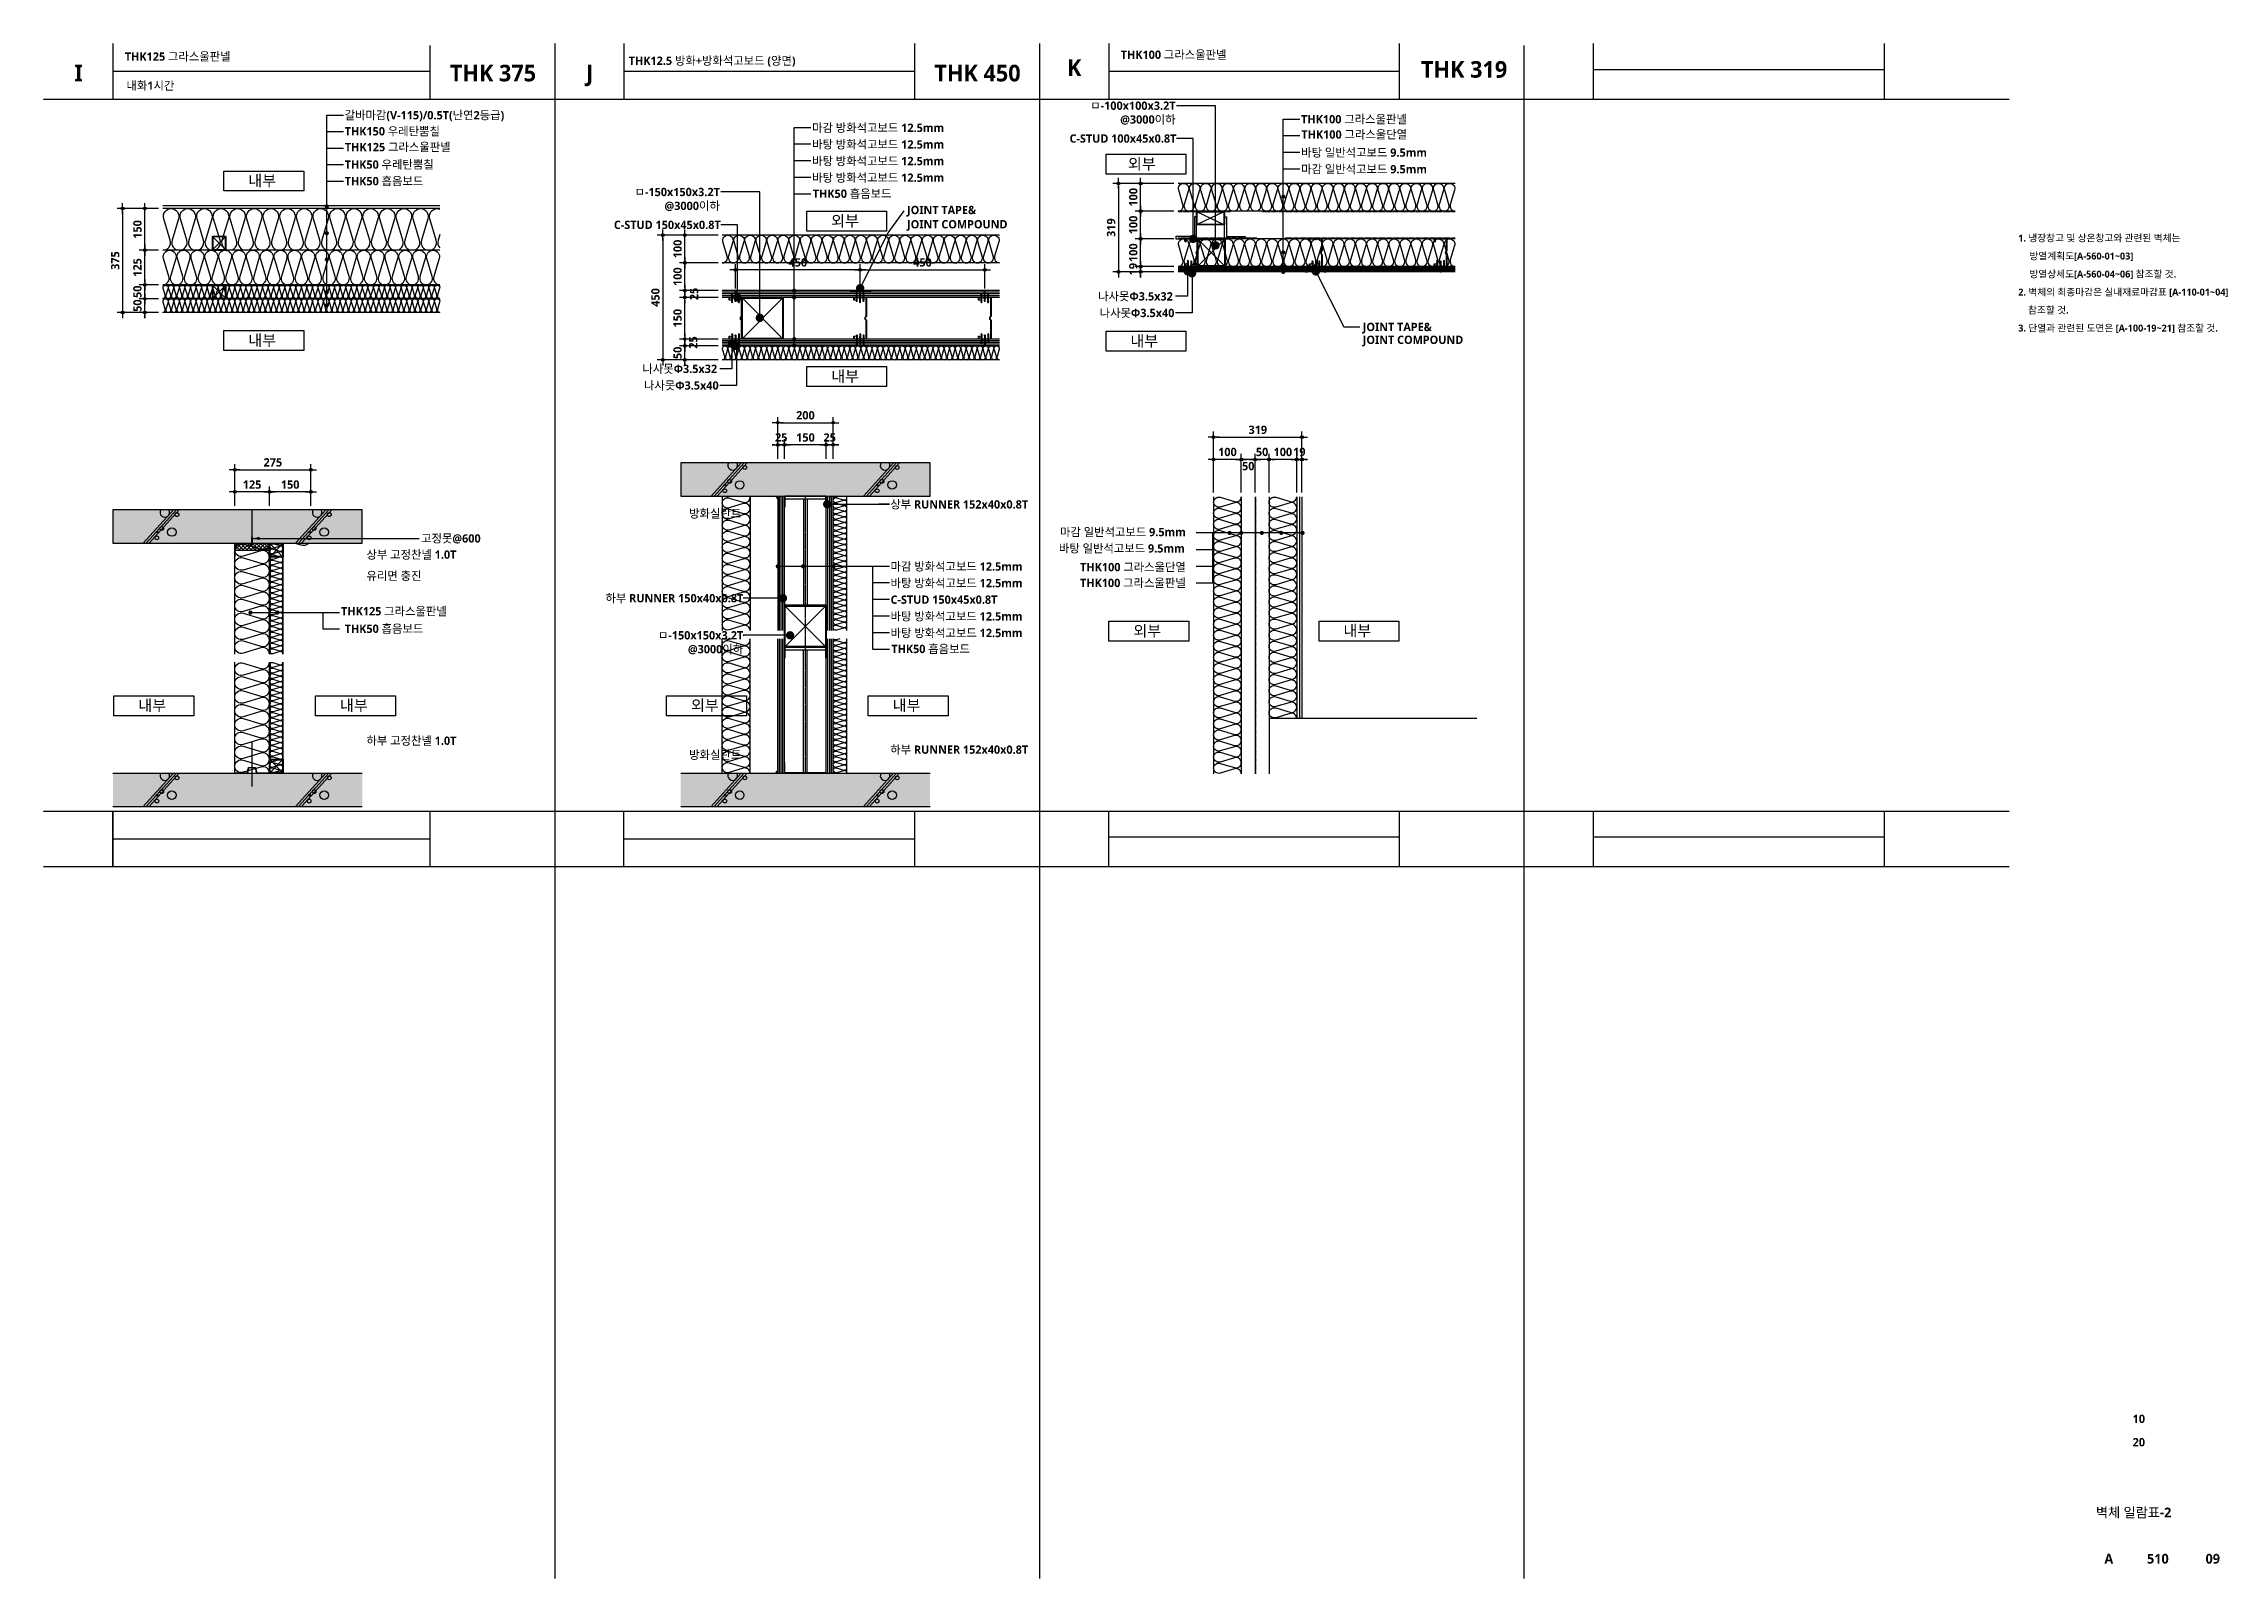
# Model space of a CAD drawing. Extents: x 200 to 24872, y 200 to 5740.
# Drawn here: x 8600 to 16472, y 200 to 5740 of the extents above; entities that cross this region are included whole.
import ezdxf
from ezdxf.enums import TextEntityAlignment as Align

# ---------------------------------------------------------------- set-up
doc = ezdxf.new("R2010")
doc.units = 0
doc.header["$LTSCALE"] = 10
doc.header["$MEASUREMENT"] = 0
doc.header["$PDSIZE"] = -2
for name, pattern in [('CEN', [62, 60, -1, 0, -1]), ('CENTER', [32.5, 30, -1, 0.5, -1]), ('HID', [2.3, 1.5, -0.8])]:
    doc.linetypes.add(name, pattern=pattern)
doc.layers.get('0').update_dxf_attribs({"linetype": 'CONTINUOUS'})
doc.layers.get('Defpoints').update_dxf_attribs({"color": 143, "linetype": 'CONTINUOUS'})
for name, color, linetype in [('A-253', 253, 'CONTINUOUS'), ('A-ANNO-GRA1', 7, 'CONTINUOUS'), ('A-ANNO-LEAD', 4, 'CONTINUOUS'), ('A-ANNO-TEXT1', 7, 'CONTINUOUS'), ('A-CON', 2, 'CONTINUOUS'), ('A-DIM', 7, 'CONTINUOUS'), ('A-ELE9', 9, 'CONTINUOUS'), ('A-FIN1', 6, 'CONTINUOUS'), ('A-HAT', 8, 'CONTINUOUS'), ('A-ins-line', 8, 'CONTINUOUS'), ('A-insul', 251, 'CONTINUOUS'), ('A-LEADER', 7, 'CONTINUOUS'), ('A-ST-AXIS-BUB', 7, 'CONTINUOUS'), ('A-ST-AXIS-DIM', 7, 'CONTINUOUS'), ('A-STEEL', 7, 'CONTINUOUS'), ('A-STUD', 3, 'CONTINUOUS'), ('A-WALL-DRY', 7, 'CONTINUOUS'), ('A-WALL-GW', 4, 'CONTINUOUS'), ('A-WALL-PIR', 6, 'CONTINUOUS'), ('CEN', 1, 'CEN'), ('CHAN', 3, 'CONTINUOUS'), ('G-AXIS-LINE-1', 1, 'CENTER'), ('HAT', 5, 'CONTINUOUS'), ('HT', 8, 'CONTINUOUS'), ('경량철골1', 8, 'CONTINUOUS'), ('나사못', 8, 'CONTINUOUS'), ('나사못32', 8, 'CONTINUOUS'), ('나사못40', 8, 'CONTINUOUS'), ('조인트컴파운드', 8, 'CONTINUOUS')]:
    doc.layers.add(name, color=color, linetype=linetype)
doc.layers.add('A-TEXT-DP', color=181, linetype='CONTINUOUS', plot=False)
doc.styles.add('2020음성 1차', font='NanumGothicBold.ttf')
doc.dimstyles.new('DLEADER', dxfattribs={"dimscale": 50, "dimtxt": 3, "dimasz": 3, "dimexe": 1, "dimexo": 8, "dimgap": 1, "dimtad": 1, "dimdec": 0, "dimrnd": 0.25, "dimdsep": 32, "dimtxsty": '2020음성 1차', "dimblk": 'DOT', "dimcen": 5, "dimclrd": 4, "dimclre": 4, "dimclrt": 3, "dimadec": 0, "dimazin": 0, "dimtfac": 1, "dimtdec": 0, "dimtix": 1, "dimtmove": 2, "dimatfit": 1, "dimldrblk": 'DOT', "dimfxl": 1, "dimarcsym": 0})
doc.dimstyles.new('RI-DOT-150', dxfattribs={"dimscale": 150, "dimtxt": 3, "dimasz": 1, "dimexe": 2, "dimexo": 2, "dimgap": 1, "dimtad": 1, "dimdec": 0, "dimzin": 9, "dimdsep": 46, "dimtxsty": '2020음성 1차', "dimcen": 0, "dimclrd": 256, "dimclre": 256, "dimclrt": 3, "dimadec": 0, "dimazin": 0, "dimtm": 1e-09, "dimtfac": 1, "dimtdec": 0, "dimtix": 1, "dimtmove": 2, "dimatfit": 3, "dimfxl": 1.25, "dimtolj": 1, "dimtzin": 0, "dimlwd": -1, "dimlwe": -1, "dimarcsym": 0})

msp = doc.modelspace()

# ---------------------------------------------------------------- texts
at = {"layer": 'A-ANNO-TEXT1', "style": '2020음성 1차'}
for s, height, p in [('THK125 그라스울판넬', 30, (8893.3, 5693.4)), ('THK100 그라스울판넬', 30, (12488.3, 5700)), ('THK150 우레탄뿜칠', 30, (9686.7, 5423.5)), ('갈바마감(V-115)/0.5T(난연2등급)', 30, (9686.7, 5481.5)), ('마감 방화석고보드 12.5mm', 30, (11374.1, 5436.1)), ('THK100 그라스울판넬', 30, (13139.5, 5467)), ('THK125 그라스울판넬', 30, (9687.5, 5366.6)), ('바탕 방화석고보드 12.5mm', 30, (11374.1, 5376.1)), ('THK100 그라스울단열', 30, (13140.2, 5412.1)), ('바탕 일반석고보드 9.5mm', 30, (13139.5, 5346.7)), ('THK50 우레탄뿜칠', 30, (9686.7, 5303.5)), ('바탕 방화석고보드 12.5mm', 30, (11374.1, 5316.1)), ('바탕 방화석고보드 12.5mm', 30, (11374.1, 5256.1)), ('마감 일반석고보드 9.5mm', 30, (13139.5, 5286.7)), ('THK50 흡음보드', 30, (9686.7, 5243.5)), ('THK50 흡음보드', 30, (11376.7, 5198.4)), ('JOINT TAPE& ', 30, (11717, 5139.4)), ('JOINT COMPOUND', 30, (11717, 5088)), ('1. 냉장창고 및 상온창고와 관련된 벽체는 ', 25, (15728, 5038.2)), ('방열계획도[A-560-01~03]', 25, (15768.3, 4973.2)), ('방열상세도[A-560-04~06] 참조할 것.', 25, (15768.3, 4908.2)), ('2. 벽체의 최종마감은 실내재료마감표 [A-110-01~04] ', 25, (15728, 4843.2)), ('JOINT TAPE& ', 30, (13362, 4717.2)), ('3. 단열과 관련된 도면은 [A-100-19~21] 참조할 것.', 25, (15728, 4713.2)), ('참조할 것. ', 25, (15763.3, 4778.2)), ('JOINT COMPOUND', 30, (13362, 4670.8)), ('상부 RUNNER 152x40x0.8T', 30, (11656.4, 4076.8)), ('고정못@600', 30, (9962.6, 3953.9)), ('바탕 일반석고보드 9.5mm', 30, (12265, 3918)), ('마감 일반석고보드 9.5mm', 30, (12269, 3977)), ('상부 고정찬넬 1.0T', 30, (9765.5, 3895.5)), ('마감 방화석고보드 12.5mm', 30, (11657.4, 3852.6)), ('THK100 그라스울단열', 30, (12341.7, 3850.4)), ('유리면 충진', 30, (9765.5, 3818.8)), ('바탕 방화석고보드 12.5mm', 30, (11657.4, 3792.6)), ('THK100 그라스울판넬', 30, (12341.2, 3793.3)), ('THK125 그라스울판넬', 30, (9673.8, 3691)), ('C-STUD 150x45x0.8T', 30, (11657.4, 3732.9)), ('THK50 흡음보드', 30, (9686.7, 3627.9)), ('바탕 방화석고보드 12.5mm', 30, (11657.4, 3672.6)), ('바탕 방화석고보드 12.5mm', 30, (11657.4, 3612.6)), ('THK50 흡음보드', 30, (11660, 3554.9)), ('하부 고정찬넬 1.0T', 30, (9765.5, 3223.8)), ('하부 RUNNER 152x40x0.8T', 30, (11656.4, 3191.5))]:
    msp.add_text(s, height=height, dxfattribs=at).set_placement(p, align=Align.MIDDLE_LEFT)
for s, height, p in [('THK12.5 방화+방화석고보드 (양면)', 30, (10712.1, 5663.2)), ('내화1시간', 30, (8899.1, 5573.2)), ('외부', 40, (12514, 5285.8)), ('내부', 40, (9338.9, 5225.3)), ('외부', 40, (11442.9, 5080.3)), ('내부', 40, (9338.9, 4649.3)), ('내부', 40, (12523.2, 4646.8)), ('내부', 40, (11442.9, 4519.3)), ('외부', 40, (12533.6, 3600.1)), ('내부', 40, (13292, 3600.8)), ('내부', 40, (8941.9, 3331.2)), ('내부', 40, (9669.9, 3331.2)), ('외부', 40, (10936.9, 3331.2)), ('내부', 40, (11664.9, 3331.2))]:
    msp.add_text(s, height=height, dxfattribs=at).set_placement(p)
msp.add_text('K', height=60, dxfattribs=at).set_placement((12320, 5653.3), align=Align.MIDDLE)
for s, p in [('THK 319', (13727.7, 5617)), ('I', (8726.4, 5603.7)), ('THK 375', (10222.2, 5603.7)), ('J', (10571.3, 5603.7)), ('THK 450', (11971.1, 5603.7))]:
    msp.add_text(s, height=60, dxfattribs=at).set_placement(p, align=Align.CENTER)
for s, p in [('ㅁ-100x100x3.2T', (12686, 5516)), ('@3000이하', (12686, 5466)), ('C-STUD 100x45x0.8T', (12689.1, 5397.4)), ('ㅁ-150x150x3.2T', (11041, 5204.4)), ('@3000이하', (11041, 5154.4)), ('C-STUD 150x45x0.8T', (11044.2, 5085.8)), ('나사못Φ3.5x32', (12676.2, 4827.7)), ('나사못Φ3.5x40', (12681.8, 4767.7)), ('나사못Φ3.5x32', (11031.2, 4566)), ('나사못Φ3.5x40', (11036.8, 4506.1)), ('하부 RUNNER 150x40x0.8T', (11125.8, 3738.1)), ('ㅁ-150x150x3.2T', (11125.4, 3604.2)), ('@3000이하', (11125.4, 3554.2))]:
    msp.add_text(s, height=30, dxfattribs=at).set_placement(p, align=Align.MIDDLE_RIGHT)
for p in [(11118.5, 4028.6), (11118.5, 3157.6)]:
    msp.add_text('방화실란트', height=30, dxfattribs=at).set_placement(p, align=Align.RIGHT)
for s, p in [('10', (16163.2, 776)), ('20', (16163.2, 691.6))]:
    msp.add_text(s, height=30, dxfattribs=at).set_placement(p, align=Align.MIDDLE_CENTER)
at = {"layer": 'A-ANNO-TEXT1', "linetype": 'ByBlock', "style": '2020음성 1차'}
for s, p in [('벽체 일람표-2', (16144.3, 438)), ('A', (16054.9, 271)), ('510', (16232, 271)), ('09', (16430.2, 271))]:
    msp.add_text(s, height=35, dxfattribs=at).set_placement(p, align=Align.MIDDLE_CENTER)

# ---------------------------------------------------------------- blocks, each defined once
blk = doc.blocks.new('각-50X100')
at = {"layer": 'A-STEEL', "color": 1}
for p, q in [((-22.7, -2.3), (22.7, -97.7)), ((-22.7, -97.7), (22.7, -2.3))]:
    blk.add_line(p, q, dxfattribs=at)
at = {"layer": 'A-STEEL'}
blk.add_lwpolyline([(-25, 0), (25, 0), (25, -100), (-25, -100)], close=True, dxfattribs=at)
at = {"layer": 'A-STEEL', "color": 251}
blk.add_lwpolyline([(-22.7, -2.3), (22.7, -2.3), (22.7, -97.7), (-22.7, -97.7)], close=True, dxfattribs=at)
blk = doc.blocks.new('DIMDOT')
at = {"layer": 'A-DIM', "color": 7, "linetype": 'Continuous'}
blk.add_line((-2, 0), (2, 0), dxfattribs=at)
for radius in [0.5, 0.25]:
    blk.add_circle((0, 0), radius, dxfattribs=at)
blk = doc.blocks.new('*D62')
at = {"layer": 'A-ST-AXIS-DIM'}
for p, q in [((12680, 5235.3), (12460, 5235.3)), ((12480, 5225.3), (12480, 4926.3)), ((12680, 4916.3), (12460, 4916.3))]:
    blk.add_line(p, q, dxfattribs=at)
at = {"layer": 'Defpoints', "color": 0}
for p in [(12695, 5235.3), (12480, 4916.3), (12695, 4916.3)]:
    blk.add_point(p, dxfattribs=at)
at = {"layer": 'A-ST-AXIS-DIM', "linetype": 'ByBlock', "xscale": 10, "yscale": 10, "zscale": 10}
for p, rotation in [((12480, 5235.3), 90), ((12480, 4916.3), 270)]:
    blk.add_blockref('DIMDOT', p, dxfattribs=dict(at, rotation=rotation))
at = {"layer": 'A-ST-AXIS-DIM', "color": 3, "ltscale": 10, "insert": (12453.4, 5075.8), "char_height": 30, "attachment_point": 5, "rotation": 90, "style": '2020음성 1차'}
blk.add_mtext('\\A1;319', dxfattribs=at)
blk = doc.blocks.new('*D63')
at = {"layer": 'A-ST-AXIS-DIM'}
for p, q in [((12680, 5035.3), (12540, 5035.3)), ((12560, 4945.3), (12560, 5025.3)), ((12680, 4935.3), (12540, 4935.3))]:
    blk.add_line(p, q, dxfattribs=at)
at = {"layer": 'Defpoints', "color": 0}
for p in [(12560, 5035.3), (12695, 5035.3), (12695, 4935.3)]:
    blk.add_point(p, dxfattribs=at)
at = {"layer": 'A-ST-AXIS-DIM', "linetype": 'ByBlock', "xscale": 10, "yscale": 10, "zscale": 10}
for p, rotation in [((12560, 5035.3), 90), ((12560, 4935.3), 270)]:
    blk.add_blockref('DIMDOT', p, dxfattribs=dict(at, rotation=rotation))
at = {"layer": 'A-ST-AXIS-DIM', "color": 3, "ltscale": 10, "insert": (12533.5, 4985.3), "char_height": 30, "attachment_point": 5, "rotation": 90, "style": '2020음성 1차'}
blk.add_mtext('\\A1;100', dxfattribs=at)
blk = doc.blocks.new('*D64')
at = {"layer": 'A-ST-AXIS-DIM'}
for p, q in [((12680, 5135.3), (12540, 5135.3)), ((12560, 5045.3), (12560, 5125.3)), ((12680, 5035.3), (12540, 5035.3))]:
    blk.add_line(p, q, dxfattribs=at)
at = {"layer": 'Defpoints', "color": 0}
for p in [(12560, 5135.3), (12695, 5135.3), (12695, 5035.3)]:
    blk.add_point(p, dxfattribs=at)
at = {"layer": 'A-ST-AXIS-DIM', "linetype": 'ByBlock', "xscale": 10, "yscale": 10, "zscale": 10}
for p, rotation in [((12560, 5135.3), 90), ((12560, 5035.3), 270)]:
    blk.add_blockref('DIMDOT', p, dxfattribs=dict(at, rotation=rotation))
at = {"layer": 'A-ST-AXIS-DIM', "color": 3, "ltscale": 10, "insert": (12533.5, 5085.3), "char_height": 30, "attachment_point": 5, "rotation": 90, "style": '2020음성 1차'}
blk.add_mtext('\\A1;100', dxfattribs=at)
blk = doc.blocks.new('*D65')
at = {"layer": 'A-ST-AXIS-DIM'}
for p, q in [((12680, 5235.3), (12540, 5235.3)), ((12560, 5145.3), (12560, 5225.3)), ((12680, 5135.3), (12540, 5135.3))]:
    blk.add_line(p, q, dxfattribs=at)
at = {"layer": 'Defpoints', "color": 0}
for p in [(12560, 5235.3), (12695, 5235.3), (12695, 5135.3)]:
    blk.add_point(p, dxfattribs=at)
at = {"layer": 'A-ST-AXIS-DIM', "linetype": 'ByBlock', "xscale": 10, "yscale": 10, "zscale": 10}
for p, rotation in [((12560, 5235.3), 90), ((12560, 5135.3), 270)]:
    blk.add_blockref('DIMDOT', p, dxfattribs=dict(at, rotation=rotation))
at = {"layer": 'A-ST-AXIS-DIM', "color": 3, "ltscale": 10, "insert": (12533.5, 5185.3), "char_height": 30, "attachment_point": 5, "rotation": 90, "style": '2020음성 1차'}
blk.add_mtext('\\A1;100', dxfattribs=at)
blk = doc.blocks.new('SYM-DOT')
at = {"layer": 'A-LEADER', "const_width": 7.5}
blk.add_lwpolyline([(-7.1, 1.8, 1), (0.4, 1.8, 1)], format="xyb", close=True, dxfattribs=at)
blk = doc.blocks.new('*D66')
at = {"layer": 'A-ST-AXIS-DIM'}
for p, q in [((12823.4, 4119.3), (12823.4, 4339.3)), ((13142.4, 4119.3), (13142.4, 4339.3)), ((12833.4, 4319.3), (13132.4, 4319.3))]:
    blk.add_line(p, q, dxfattribs=at)
at = {"layer": 'Defpoints', "color": 0}
for p in [(13142.4, 4319.3), (12823.4, 4104.3), (13142.4, 4104.3)]:
    blk.add_point(p, dxfattribs=at)
at = {"layer": 'A-ST-AXIS-DIM', "linetype": 'ByBlock', "xscale": 10, "yscale": 10, "zscale": 10, "rotation": 180}
blk.add_blockref('DIMDOT', (12823.4, 4319.3), dxfattribs=at)
at = {"layer": 'A-ST-AXIS-DIM', "linetype": 'ByBlock', "xscale": 10, "yscale": 10, "zscale": 10}
blk.add_blockref('DIMDOT', (13142.4, 4319.3), dxfattribs=at)
at = {"layer": 'A-ST-AXIS-DIM', "color": 3, "ltscale": 10, "insert": (12982.9, 4345.9), "char_height": 30, "attachment_point": 5, "style": '2020음성 1차'}
blk.add_mtext('\\A1;319', dxfattribs=at)
blk = doc.blocks.new('*D67')
at = {"layer": 'A-ST-AXIS-DIM'}
for p, q in [((13023.4, 4119.3), (13023.4, 4259.3)), ((13123.4, 4119.3), (13123.4, 4259.3)), ((13113.4, 4239.3), (13033.4, 4239.3))]:
    blk.add_line(p, q, dxfattribs=at)
at = {"layer": 'Defpoints', "color": 0}
for p in [(13023.4, 4239.3), (13023.4, 4104.3), (13123.4, 4104.3)]:
    blk.add_point(p, dxfattribs=at)
at = {"layer": 'A-ST-AXIS-DIM', "linetype": 'ByBlock', "xscale": 10, "yscale": 10, "zscale": 10, "rotation": 180}
blk.add_blockref('DIMDOT', (13023.4, 4239.3), dxfattribs=at)
at = {"layer": 'A-ST-AXIS-DIM', "linetype": 'ByBlock', "xscale": 10, "yscale": 10, "zscale": 10}
blk.add_blockref('DIMDOT', (13123.4, 4239.3), dxfattribs=at)
at = {"layer": 'A-ST-AXIS-DIM', "color": 3, "ltscale": 10, "insert": (13073.4, 4265.8), "char_height": 30, "attachment_point": 5, "style": '2020음성 1차'}
blk.add_mtext('\\A1;100', dxfattribs=at)
blk = doc.blocks.new('*D68')
at = {"layer": 'A-ST-AXIS-DIM'}
for p, q in [((12973.4, 4119.3), (12973.4, 4259.3)), ((13023.4, 4119.3), (13023.4, 4259.3)), ((12963.4, 4239.3), (12953.4, 4239.3)), ((13023.4, 4239.3), (12973.4, 4239.3)), ((13033.4, 4239.3), (13043.4, 4239.3))]:
    blk.add_line(p, q, dxfattribs=at)
at = {"layer": 'Defpoints', "color": 0}
for p in [(12973.4, 4239.3), (12973.4, 4104.3), (13023.4, 4104.3)]:
    blk.add_point(p, dxfattribs=at)
at = {"layer": 'A-ST-AXIS-DIM', "linetype": 'ByBlock', "xscale": 10, "yscale": 10, "zscale": 10}
blk.add_blockref('DIMDOT', (12973.4, 4239.3), dxfattribs=at)
at = {"layer": 'A-ST-AXIS-DIM', "linetype": 'ByBlock', "xscale": 10, "yscale": 10, "zscale": 10, "rotation": 180}
blk.add_blockref('DIMDOT', (13023.4, 4239.3), dxfattribs=at)
at = {"layer": 'A-ST-AXIS-DIM', "color": 3, "ltscale": 10, "insert": (12998.4, 4265.8), "char_height": 30, "attachment_point": 5, "style": '2020음성 1차'}
blk.add_mtext('\\A1;50', dxfattribs=at)
blk = doc.blocks.new('*D69')
at = {"layer": 'A-ST-AXIS-DIM'}
for p, q in [((12823.4, 4119.3), (12823.4, 4259.3)), ((12923.4, 4119.3), (12923.4, 4259.3)), ((12913.4, 4239.3), (12833.4, 4239.3))]:
    blk.add_line(p, q, dxfattribs=at)
at = {"layer": 'Defpoints', "color": 0}
for p in [(12823.4, 4239.3), (12823.4, 4104.3), (12923.4, 4104.3)]:
    blk.add_point(p, dxfattribs=at)
at = {"layer": 'A-ST-AXIS-DIM', "linetype": 'ByBlock', "xscale": 10, "yscale": 10, "zscale": 10, "rotation": 180}
blk.add_blockref('DIMDOT', (12823.4, 4239.3), dxfattribs=at)
at = {"layer": 'A-ST-AXIS-DIM', "linetype": 'ByBlock', "xscale": 10, "yscale": 10, "zscale": 10}
blk.add_blockref('DIMDOT', (12923.4, 4239.3), dxfattribs=at)
at = {"layer": 'A-ST-AXIS-DIM', "color": 3, "ltscale": 10, "insert": (12873.4, 4265.8), "char_height": 30, "attachment_point": 5, "style": '2020음성 1차'}
blk.add_mtext('\\A1;100', dxfattribs=at)
blk = doc.blocks.new('*D61')
at = {"layer": 'A-ST-AXIS-DIM'}
for p, q in [((12923.4, 4119.3), (12923.4, 4259.3)), ((12973.4, 4119.3), (12973.4, 4259.3)), ((12913.4, 4239.3), (12903.4, 4239.3)), ((12973.4, 4239.3), (12923.4, 4239.3)), ((12983.4, 4239.3), (12993.4, 4239.3))]:
    blk.add_line(p, q, dxfattribs=at)
at = {"layer": 'Defpoints', "color": 0}
for p in [(12923.4, 4239.3), (12923.4, 4104.3), (12973.4, 4104.3)]:
    blk.add_point(p, dxfattribs=at)
at = {"layer": 'A-ST-AXIS-DIM', "linetype": 'ByBlock', "xscale": 10, "yscale": 10, "zscale": 10}
blk.add_blockref('DIMDOT', (12923.4, 4239.3), dxfattribs=at)
at = {"layer": 'A-ST-AXIS-DIM', "linetype": 'ByBlock', "xscale": 10, "yscale": 10, "zscale": 10, "rotation": 180}
blk.add_blockref('DIMDOT', (12973.4, 4239.3), dxfattribs=at)
at = {"layer": 'A-ST-AXIS-DIM', "color": 3, "ltscale": 10, "insert": (12948.4, 4214.8), "char_height": 30, "attachment_point": 5, "style": '2020음성 1차'}
blk.add_mtext('\\A1;50', dxfattribs=at)
blk = doc.blocks.new('*D70')
at = {"layer": 'A-ST-AXIS-DIM'}
for p, q in [((12680, 4935.3), (12540, 4935.3)), ((12680, 4916.3), (12540, 4916.3)), ((12560, 4945.3), (12560, 4955.3)), ((12560, 4916.3), (12560, 4935.3)), ((12560, 4906.3), (12560, 4896.3))]:
    blk.add_line(p, q, dxfattribs=at)
at = {"layer": 'Defpoints', "color": 0}
for p in [(12560, 4935.3), (12695, 4935.3), (12695, 4916.3)]:
    blk.add_point(p, dxfattribs=at)
at = {"layer": 'A-ST-AXIS-DIM', "linetype": 'ByBlock', "xscale": 10, "yscale": 10, "zscale": 10}
for p, rotation in [((12560, 4935.3), 270), ((12560, 4916.3), 90)]:
    blk.add_blockref('DIMDOT', p, dxfattribs=dict(at, rotation=rotation))
at = {"layer": 'A-ST-AXIS-DIM', "color": 3, "ltscale": 10, "insert": (12533.4, 4925.8), "char_height": 30, "attachment_point": 5, "rotation": 90, "style": '2020음성 1차'}
blk.add_mtext('\\A1;19', dxfattribs=at)
blk = doc.blocks.new('_Dot')
at = {"color": 0, "lineweight": -2}
blk.add_line((-0.5, 0), (-1, 0), dxfattribs=at)
at = {"color": 0, "const_width": 0.5}
blk.add_lwpolyline([(-0.25, 0, 1), (0.25, 0, 1)], format="xyb", close=True, dxfattribs=at)
blk = doc.blocks.new('kcc나사못40')
at = {"layer": '나사못40'}
for p, q in [((0, 0.4), (5.5, 0.4)), ((0, 0), (0, 0.4)), ((1.5, 38.5), (1, 38.2)), ((1, 38.2), (1.5, 37.9)), ((1.5, 37.2), (1, 36.9)), ((1, 36.9), (1.5, 36.6)), ((1.5, 35.9), (1, 35.6)), ((1, 35.6), (1.5, 35.3)), ((1.5, 34.6), (1, 34.3)), ((1, 34.3), (1.5, 34)), ((1.5, 33.3), (1, 33)), ((1, 33), (1.5, 32.7)), ((1.5, 32), (1, 31.7)), ((1, 31.7), (1.5, 31.4)), ((1.5, 30.7), (1, 30.4)), ((1, 30.4), (1.5, 30.1)), ((1.5, 29.4), (1, 29.1)), ((1, 29.1), (1.5, 28.8)), ((1.5, 28.1), (1, 27.8)), ((1, 27.8), (1.5, 27.5)), ((1.5, 26.8), (1, 26.5)), ((1, 26.5), (1.5, 26.2)), ((1.5, 25.5), (1, 25.2)), ((1, 25.2), (1.5, 24.9)), ((1.5, 24.2), (1, 23.9)), ((1, 23.9), (1.5, 23.6)), ((1.5, 22.9), (1, 22.6)), ((1, 22.6), (1.5, 22.3)), ((1.5, 21.6), (1, 21.3)), ((1, 21.3), (1.5, 21)), ((1.5, 20.3), (1, 20)), ((1, 20), (1.5, 19.7)), ((1.5, 19), (1, 18.7)), ((1, 18.7), (1.5, 18.4)), ((1.5, 17.7), (1, 17.4)), ((1, 17.4), (1.5, 17.1)), ((1.5, 16.4), (1, 16.1)), ((1, 16.1), (1.5, 15.8)), ((1.5, 15.1), (1, 14.8)), ((1, 14.8), (1.5, 14.5)), ((1.5, 13.8), (1, 13.5)), ((1, 13.5), (1.5, 13.2)), ((1.5, 12.5), (1, 12.2)), ((1, 12.2), (1.5, 11.9)), ((1.5, 11.2), (1, 10.9)), ((1, 10.9), (1.5, 10.6)), ((1.5, 9.9), (1, 9.6)), ((1, 9.6), (1.5, 9.3)), ((1.5, 8.6), (1, 8.3)), ((1, 8.3), (1.5, 8)), ((1.5, 7.3), (1, 7)), ((1, 7), (1.5, 6.7)), ((1.5, 38.5), (2.8, 40)), ((1.5, 38.5), (4, 37.9)), ((1.5, 37.9), (4, 37.3)), ((1.5, 37.9), (1.5, 37.2)), ((1.5, 37.9), (4, 37.9)), ((1.5, 37.2), (4, 36.6)), ((1.5, 36.6), (4, 36)), ((1.5, 36.6), (1.5, 35.9)), ((1.5, 36.6), (4, 36.6)), ((1.5, 35.9), (4, 35.3)), ((1.5, 35.3), (4, 34.7)), ((1.5, 35.3), (1.5, 34.6)), ((1.5, 35.3), (4, 35.3)), ((1.5, 34.6), (4, 34)), ((1.5, 34), (1.5, 33.3)), ((1.5, 34), (4, 33.4)), ((1.5, 34), (4, 34)), ((1.5, 33.3), (4, 32.7)), ((1.5, 32.7), (4, 32.1)), ((1.5, 32.7), (1.5, 32)), ((1.5, 32.7), (4, 32.7)), ((1.5, 32), (4, 31.4)), ((1.5, 31.4), (1.5, 30.7)), ((1.5, 31.4), (4, 30.8)), ((1.5, 31.4), (4, 31.4)), ((1.5, 30.7), (4, 30.1)), ((1.5, 30.1), (4, 29.5)), ((1.5, 30.1), (1.5, 29.4)), ((1.5, 30.1), (4, 30.1)), ((1.5, 29.4), (4, 28.8)), ((1.5, 28.8), (1.5, 28.1)), ((1.5, 28.8), (4, 28.2)), ((1.5, 28.8), (4, 28.8)), ((1.5, 28.1), (4, 27.5)), ((1.5, 27.5), (4, 26.9)), ((1.5, 27.5), (1.5, 26.8)), ((1.5, 27.5), (4, 27.5)), ((1.5, 26.8), (4, 26.2)), ((1.5, 26.2), (1.5, 25.5)), ((1.5, 26.2), (4, 25.6)), ((1.5, 26.2), (4, 26.2)), ((1.5, 25.5), (4, 24.9)), ((1.5, 24.9), (4, 24.3)), ((1.5, 24.9), (1.5, 24.2)), ((1.5, 24.9), (4, 24.9)), ((1.5, 24.2), (4, 23.6)), ((1.5, 23.6), (1.5, 22.9)), ((1.5, 23.6), (4, 23)), ((1.5, 23.6), (4, 23.6)), ((1.5, 22.9), (4, 22.3)), ((1.5, 22.3), (4, 21.7)), ((1.5, 22.3), (1.5, 21.6)), ((1.5, 22.3), (4, 22.3)), ((1.5, 21.6), (4, 21)), ((1.5, 21), (1.5, 20.3)), ((1.5, 21), (4, 20.4)), ((1.5, 21), (4, 21)), ((1.5, 20.3), (4, 19.7)), ((1.5, 19.7), (4, 19.1)), ((1.5, 19.7), (1.5, 19)), ((1.5, 19.7), (4, 19.7)), ((1.5, 19), (4, 18.4)), ((1.5, 18.4), (1.5, 17.7)), ((1.5, 18.4), (4, 17.8)), ((1.5, 18.4), (4, 18.4)), ((1.5, 17.7), (4, 17.1)), ((1.5, 17.1), (4, 16.5)), ((1.5, 17.1), (1.5, 16.4)), ((1.5, 17.1), (4, 17.1)), ((1.5, 16.4), (4, 15.8)), ((1.5, 15.8), (1.5, 15.1)), ((1.5, 15.8), (4, 15.2)), ((1.5, 15.8), (4, 15.8)), ((1.5, 15.1), (4, 14.5)), ((1.5, 14.5), (4, 13.9)), ((1.5, 14.5), (1.5, 13.8)), ((1.5, 14.5), (4, 14.5)), ((1.5, 13.8), (4, 13.2)), ((1.5, 13.2), (1.5, 12.5)), ((1.5, 13.2), (4, 12.6)), ((1.5, 13.2), (4, 13.2)), ((1.5, 12.5), (4, 11.9)), ((1.5, 11.9), (4, 11.3)), ((1.5, 11.9), (1.5, 11.2)), ((1.5, 11.9), (4, 11.9)), ((1.5, 11.2), (4, 10.6)), ((1.5, 10.6), (1.5, 9.9)), ((1.5, 10.6), (4, 10)), ((1.5, 10.6), (4, 10.6)), ((1.5, 9.9), (4, 9.3)), ((1.5, 9.3), (4, 8.7)), ((1.5, 9.3), (1.5, 8.6)), ((1.5, 9.3), (4, 9.3)), ((1.5, 8.6), (4, 8)), ((1.5, 8), (1.5, 7.3)), ((1.5, 8), (4, 7.4)), ((1.5, 8), (4, 8)), ((1.5, 7.3), (4, 6.7)), ((1.5, 6.7), (4, 6.1)), ((1.5, 6.7), (4, 6.7)), ((1.5, 6.7), (1.5, 5.4)), ((4, 38.6), (2.8, 40)), ((4, 38.6), (4, 37.9)), ((4, 37.9), (4.5, 37.6)), ((4.5, 37.6), (4, 37.3)), ((4, 37.3), (4, 36.6)), ((4, 36.6), (4.5, 36.3)), ((4.5, 36.3), (4, 36)), ((4, 36), (4, 35.3)), ((4, 35.3), (4.5, 35)), ((4.5, 35), (4, 34.7)), ((4, 34.7), (4, 34)), ((4, 34), (4.5, 33.7)), ((4.5, 33.7), (4, 33.4)), ((4, 33.4), (4, 32.7)), ((4, 32.7), (4.5, 32.4)), ((4.5, 32.4), (4, 32.1)), ((4, 32.1), (4, 31.4)), ((4, 31.4), (4.5, 31.1)), ((4.5, 31.1), (4, 30.8)), ((4, 30.8), (4, 30.1)), ((4, 30.1), (4.5, 29.8)), ((4.5, 29.8), (4, 29.5)), ((4, 29.5), (4, 28.8)), ((4, 28.8), (4.5, 28.5)), ((4.5, 28.5), (4, 28.2)), ((4, 28.2), (4, 27.5)), ((4, 27.5), (4.5, 27.2)), ((4.5, 27.2), (4, 26.9)), ((4, 26.9), (4, 26.2)), ((4, 26.2), (4.5, 25.9)), ((4.5, 25.9), (4, 25.6)), ((4, 25.6), (4, 24.9)), ((4, 24.9), (4.5, 24.6)), ((4.5, 24.6), (4, 24.3)), ((4, 24.3), (4, 23.6)), ((4, 23.6), (4.5, 23.3)), ((4.5, 23.3), (4, 23)), ((4, 23), (4, 22.3)), ((4, 22.3), (4.5, 22)), ((4.5, 22), (4, 21.7)), ((4, 21.7), (4, 21)), ((4, 21), (4.5, 20.7)), ((4.5, 20.7), (4, 20.4)), ((4, 20.4), (4, 19.7)), ((4, 19.7), (4.5, 19.4)), ((4.5, 19.4), (4, 19.1)), ((4, 19.1), (4, 18.4)), ((4, 18.4), (4.5, 18.1)), ((4.5, 18.1), (4, 17.8)), ((4, 17.8), (4, 17.1)), ((4, 17.1), (4.5, 16.8)), ((4.5, 16.8), (4, 16.5)), ((4, 16.5), (4, 15.8)), ((4, 15.8), (4.5, 15.5)), ((4.5, 15.5), (4, 15.2)), ((4, 15.2), (4, 14.5)), ((4, 14.5), (4.5, 14.2)), ((4.5, 14.2), (4, 13.9)), ((4, 13.9), (4, 13.2)), ((4, 13.2), (4.5, 12.9)), ((4.5, 12.9), (4, 12.6)), ((4, 12.6), (4, 11.9)), ((4, 11.9), (4.5, 11.6)), ((4.5, 11.6), (4, 11.3)), ((4, 11.3), (4, 10.6)), ((4, 10.6), (4.5, 10.3)), ((4.5, 10.3), (4, 10)), ((4, 10), (4, 9.3)), ((4, 9.3), (4.5, 9)), ((4.5, 9), (4, 8.7)), ((4, 8.7), (4, 8)), ((4, 8), (4.5, 7.7)), ((4.5, 7.7), (4, 7.4)), ((4, 7.4), (4, 6.7)), ((4, 6.7), (4.5, 6.4)), ((4.5, 6.4), (4, 6.1)), ((4, 6.1), (4, 5.4)), ((5.5, 0), (5.5, 0.4)), ((0, 0), (5.5, 0))]:
    blk.add_line(p, q, dxfattribs=at)
at = {"layer": '나사못40', "extrusion": (0, 0, -1)}
blk.add_ellipse((0, 5.4), major_axis=(0, -5), ratio=0.3, start_param=4.712389, end_param=6.283185, dxfattribs=at)
at = {"layer": '나사못40'}
blk.add_ellipse((5.5, 5.4), major_axis=(0, -5), ratio=0.3, start_param=4.712389, end_param=6.283185, dxfattribs=at)
blk = doc.blocks.new('kcc나사못32')
at = {"layer": '나사못32'}
for p, q in [((0, 0), (0, 0.4)), ((5.5, 0.4), (0, 0.4)), ((1.5, 29.9), (1, 29.6)), ((1, 29.6), (1.5, 29.3)), ((1.5, 28.6), (1, 28.3)), ((1, 28.3), (1.5, 28)), ((1.5, 27.3), (1, 27)), ((1, 27), (1.5, 26.7)), ((1.5, 26), (1, 25.7)), ((1, 25.7), (1.5, 25.4)), ((1.5, 24.7), (1, 24.4)), ((1, 24.4), (1.5, 24.1)), ((1.5, 23.4), (1, 23.1)), ((1, 23.1), (1.5, 22.8)), ((1.5, 22.1), (1, 21.8)), ((1, 21.8), (1.5, 21.5)), ((1.5, 20.8), (1, 20.5)), ((1, 20.5), (1.5, 20.2)), ((1.5, 19.5), (1, 19.2)), ((1, 19.2), (1.5, 18.9)), ((1.5, 18.2), (1, 17.9)), ((1, 17.9), (1.5, 17.6)), ((1.5, 16.9), (1, 16.6)), ((1, 16.6), (1.5, 16.3)), ((1.5, 15.6), (1, 15.3)), ((1, 15.3), (1.5, 15)), ((1.5, 14.3), (1, 14)), ((1, 14), (1.5, 13.7)), ((1.5, 13), (1, 12.7)), ((1, 12.7), (1.5, 12.4)), ((1.5, 11.7), (1, 11.4)), ((1, 11.4), (1.5, 11.1)), ((1.5, 10.4), (1, 10.1)), ((1, 10.1), (1.5, 9.8)), ((1.5, 9.1), (1, 8.8)), ((1, 8.8), (1.5, 8.5)), ((1.5, 7.8), (1, 7.5)), ((1, 7.5), (1.5, 7.2)), ((1.5, 6.5), (1, 6.2)), ((1, 6.2), (1.5, 5.9)), ((1.5, 30.6), (2.8, 32)), ((1.5, 30.6), (1.5, 29.9)), ((4, 30.5), (1.5, 29.9)), ((4, 29.9), (1.5, 29.9)), ((4, 29.9), (1.5, 29.3)), ((1.5, 29.3), (1.5, 28.6)), ((4, 29.2), (1.5, 28.6)), ((4, 28.6), (1.5, 28.6)), ((4, 28.6), (1.5, 28)), ((1.5, 28), (1.5, 27.3)), ((4, 27.9), (1.5, 27.3)), ((4, 27.3), (1.5, 27.3)), ((4, 27.3), (1.5, 26.7)), ((1.5, 26.7), (1.5, 26)), ((4, 26.6), (1.5, 26)), ((4, 26), (1.5, 26)), ((4, 26), (1.5, 25.4)), ((1.5, 25.4), (1.5, 24.7)), ((4, 25.3), (1.5, 24.7)), ((4, 24.7), (1.5, 24.7)), ((4, 24.7), (1.5, 24.1)), ((1.5, 24.1), (1.5, 23.4)), ((4, 24), (1.5, 23.4)), ((4, 23.4), (1.5, 23.4)), ((4, 23.4), (1.5, 22.8)), ((1.5, 22.8), (1.5, 22.1)), ((4, 22.7), (1.5, 22.1)), ((4, 22.1), (1.5, 22.1)), ((4, 22.1), (1.5, 21.5)), ((1.5, 21.5), (1.5, 20.8)), ((4, 21.4), (1.5, 20.8)), ((4, 20.8), (1.5, 20.8)), ((4, 20.8), (1.5, 20.2)), ((1.5, 20.2), (1.5, 19.5)), ((4, 20.1), (1.5, 19.5)), ((4, 19.5), (1.5, 19.5)), ((4, 19.5), (1.5, 18.9)), ((1.5, 18.9), (1.5, 18.2)), ((4, 18.8), (1.5, 18.2)), ((4, 18.2), (1.5, 18.2)), ((4, 18.2), (1.5, 17.6)), ((1.5, 17.6), (1.5, 16.9)), ((4, 17.5), (1.5, 16.9)), ((4, 16.9), (1.5, 16.9)), ((4, 16.9), (1.5, 16.3)), ((1.5, 16.3), (1.5, 15.6)), ((4, 16.2), (1.5, 15.6)), ((4, 15.6), (1.5, 15.6)), ((4, 15.6), (1.5, 15)), ((1.5, 15), (1.5, 14.3)), ((4, 14.9), (1.5, 14.3)), ((4, 14.3), (1.5, 14.3)), ((4, 14.3), (1.5, 13.7)), ((1.5, 13.7), (1.5, 13)), ((4, 13.6), (1.5, 13)), ((4, 13), (1.5, 13)), ((4, 13), (1.5, 12.4)), ((1.5, 12.4), (1.5, 11.7)), ((4, 12.3), (1.5, 11.7)), ((4, 11.7), (1.5, 11.7)), ((4, 11.7), (1.5, 11.1)), ((1.5, 11.1), (1.5, 10.4)), ((4, 11), (1.5, 10.4)), ((4, 10.4), (1.5, 10.4)), ((4, 10.4), (1.5, 9.8)), ((1.5, 9.8), (1.5, 9.1)), ((4, 9.7), (1.5, 9.1)), ((4, 9.1), (1.5, 9.1)), ((4, 9.1), (1.5, 8.5)), ((1.5, 8.5), (1.5, 7.8)), ((4, 8.4), (1.5, 7.8)), ((4, 7.8), (1.5, 7.8)), ((4, 7.8), (1.5, 7.2)), ((1.5, 7.2), (1.5, 6.5)), ((4, 7.1), (1.5, 6.5)), ((4, 6.5), (1.5, 6.5)), ((4, 6.5), (1.5, 5.9)), ((1.5, 5.9), (1.5, 5.4)), ((4, 30.5), (2.8, 32)), ((4, 30.5), (4.5, 30.2)), ((4.5, 30.2), (4, 29.9)), ((4, 29.9), (4, 29.2)), ((4, 29.2), (4.5, 28.9)), ((4.5, 28.9), (4, 28.6)), ((4, 28.6), (4, 27.9)), ((4, 27.9), (4.5, 27.6)), ((4.5, 27.6), (4, 27.3)), ((4, 27.3), (4, 26.6)), ((4, 26.6), (4.5, 26.3)), ((4.5, 26.3), (4, 26)), ((4, 26), (4, 25.3)), ((4, 25.3), (4.5, 25)), ((4.5, 25), (4, 24.7)), ((4, 24.7), (4, 24)), ((4, 24), (4.5, 23.7)), ((4.5, 23.7), (4, 23.4)), ((4, 23.4), (4, 22.7)), ((4, 22.7), (4.5, 22.4)), ((4.5, 22.4), (4, 22.1)), ((4, 22.1), (4, 21.4)), ((4, 21.4), (4.5, 21.1)), ((4.5, 21.1), (4, 20.8)), ((4, 20.8), (4, 20.1)), ((4, 20.1), (4.5, 19.8)), ((4.5, 19.8), (4, 19.5)), ((4, 19.5), (4, 18.8)), ((4, 18.8), (4.5, 18.5)), ((4.5, 18.5), (4, 18.2)), ((4, 18.2), (4, 17.5)), ((4, 17.5), (4.5, 17.2)), ((4.5, 17.2), (4, 16.9)), ((4, 16.9), (4, 16.2)), ((4, 16.2), (4.5, 15.9)), ((4.5, 15.9), (4, 15.6)), ((4, 15.6), (4, 14.9)), ((4, 14.9), (4.5, 14.6)), ((4.5, 14.6), (4, 14.3)), ((4, 14.3), (4, 13.6)), ((4, 13.6), (4.5, 13.3)), ((4.5, 13.3), (4, 13)), ((4, 13), (4, 12.3)), ((4, 12.3), (4.5, 12)), ((4.5, 12), (4, 11.7)), ((4, 11.7), (4, 11)), ((4, 11), (4.5, 10.7)), ((4.5, 10.7), (4, 10.4)), ((4, 10.4), (4, 9.7)), ((4, 9.7), (4.5, 9.4)), ((4.5, 9.4), (4, 9.1)), ((4, 9.1), (4, 8.4)), ((4, 8.4), (4.5, 8.1)), ((4.5, 8.1), (4, 7.8)), ((4, 7.8), (4, 7.1)), ((4, 7.1), (4.5, 6.8)), ((4.5, 6.8), (4, 6.5)), ((4, 6.5), (4, 5.4)), ((5.5, 0), (5.5, 0.4)), ((5.5, 0), (0, 0))]:
    blk.add_line(p, q, dxfattribs=at)
at = {"layer": '나사못32', "extrusion": (0, 0, -1)}
blk.add_ellipse((0, 5.4), major_axis=(0, 5), ratio=0.3, start_param=1.570796, end_param=3.141593, dxfattribs=at)
at = {"layer": '나사못32'}
blk.add_ellipse((5.5, 5.4), major_axis=(0, 5), ratio=0.3, start_param=1.570796, end_param=3.141593, dxfattribs=at)
blk = doc.blocks.new('*D71')
at = {"layer": 'A-ST-AXIS-DIM'}
for p, q in [((13123.4, 4119.3), (13123.4, 4259.3)), ((13142.4, 4119.3), (13142.4, 4259.3)), ((13113.4, 4239.3), (13103.4, 4239.3)), ((13142.4, 4239.3), (13123.4, 4239.3)), ((13152.4, 4239.3), (13162.4, 4239.3))]:
    blk.add_line(p, q, dxfattribs=at)
at = {"layer": 'Defpoints', "color": 0}
for p in [(13123.4, 4239.3), (13123.4, 4104.3), (13142.4, 4104.3)]:
    blk.add_point(p, dxfattribs=at)
at = {"layer": 'A-ST-AXIS-DIM', "linetype": 'ByBlock', "xscale": 10, "yscale": 10, "zscale": 10}
blk.add_blockref('DIMDOT', (13123.4, 4239.3), dxfattribs=at)
at = {"layer": 'A-ST-AXIS-DIM', "linetype": 'ByBlock', "xscale": 10, "yscale": 10, "zscale": 10, "rotation": 180}
blk.add_blockref('DIMDOT', (13142.4, 4239.3), dxfattribs=at)
at = {"layer": 'A-ST-AXIS-DIM', "color": 3, "ltscale": 10, "insert": (13132.9, 4265.9), "char_height": 30, "attachment_point": 5, "style": '2020음성 1차'}
blk.add_mtext('\\A1;19', dxfattribs=at)
blk = doc.blocks.new('222')
at = {"layer": 'HT'}
for p, q in [((9529.3, 4310.3), (9583.7, 4370.3)), ((9540.1, 4310.3), (9594.5, 4370.3))]:
    blk.add_line(p, q, dxfattribs=at)
at = {"layer": 'HT', "color": 4}
blk.add_line((9534.7, 4310.3), (9589.1, 4370.3), dxfattribs=at)
at = {"layer": 'HT'}
for centre, radius in [((9542.8, 4350.1), 7.63), ((9561.1, 4343.7), 3.41), ((9569.8, 4360.6), 3.41), ((9569.4, 4350), 1.53), ((9533.6, 4318.7), 3.41)]:
    blk.add_circle(centre, radius, dxfattribs=at)
blk.add_arc((9555.5, 4314.7), 8.7, 329.3752, 210.6248, dxfattribs=at)
blk = doc.blocks.new('각-50X50')
at = {"layer": 'A-STEEL', "color": 1}
for p, q in [((-45.4, 0), (0, 45.4)), ((-45.4, 45.4), (0, 0))]:
    blk.add_line(p, q, dxfattribs=at)
at = {"layer": 'A-STEEL'}
blk.add_lwpolyline([(-47.7, -2.3), (2.3, -2.3), (2.3, 47.7), (-47.7, 47.7)], close=True, dxfattribs=at)
at = {"layer": 'A-STEEL', "color": 251}
blk.add_lwpolyline([(-45.4, 0), (0, 0), (0, 45.4), (-45.4, 45.4)], close=True, dxfattribs=at)
blk = doc.blocks.new('*D123')
at = {"layer": 'A-ST-AXIS-DIM'}
for p, q in [((9290, 4071.7), (9290, 4221.7)), ((9300, 4201.7), (9555, 4201.7)), ((9565, 4071.7), (9565, 4221.7))]:
    blk.add_line(p, q, dxfattribs=at)
at = {"layer": 'Defpoints', "color": 0}
for p in [(9565, 4201.7), (9290, 4056.7), (9565, 4056.7)]:
    blk.add_point(p, dxfattribs=at)
at = {"layer": 'A-ST-AXIS-DIM', "linetype": 'ByBlock', "xscale": 10, "yscale": 10, "zscale": 10, "rotation": 180}
blk.add_blockref('DIMDOT', (9290, 4201.7), dxfattribs=at)
at = {"layer": 'A-ST-AXIS-DIM', "linetype": 'ByBlock', "xscale": 10, "yscale": 10, "zscale": 10}
blk.add_blockref('DIMDOT', (9565, 4201.7), dxfattribs=at)
at = {"layer": 'A-ST-AXIS-DIM', "color": 3, "ltscale": 10, "insert": (9427.5, 4228.2), "char_height": 30, "attachment_point": 5, "style": '2020음성 1차'}
blk.add_mtext('\\A1;275', dxfattribs=at)
blk = doc.blocks.new('*D124')
at = {"layer": 'A-ST-AXIS-DIM'}
for p, q in [((9290, 4071.7), (9290, 4141.7)), ((9405, 4121.7), (9300, 4121.7)), ((9415, 4071.7), (9415, 4141.7))]:
    blk.add_line(p, q, dxfattribs=at)
at = {"layer": 'Defpoints', "color": 0}
for p in [(9290, 4121.7), (9290, 4056.7), (9415, 4056.7)]:
    blk.add_point(p, dxfattribs=at)
at = {"layer": 'A-ST-AXIS-DIM', "linetype": 'ByBlock', "xscale": 10, "yscale": 10, "zscale": 10, "rotation": 180}
blk.add_blockref('DIMDOT', (9290, 4121.7), dxfattribs=at)
at = {"layer": 'A-ST-AXIS-DIM', "linetype": 'ByBlock', "xscale": 10, "yscale": 10, "zscale": 10}
blk.add_blockref('DIMDOT', (9415, 4121.7), dxfattribs=at)
at = {"layer": 'A-ST-AXIS-DIM', "color": 3, "ltscale": 10, "insert": (9352.5, 4148.2), "char_height": 30, "attachment_point": 5, "style": '2020음성 1차'}
blk.add_mtext('\\A1;125', dxfattribs=at)
blk = doc.blocks.new('*D125')
at = {"layer": 'A-ST-AXIS-DIM'}
for p, q in [((9415, 4071.7), (9415, 4141.7)), ((9555, 4121.7), (9425, 4121.7)), ((9565, 4071.7), (9565, 4141.7))]:
    blk.add_line(p, q, dxfattribs=at)
at = {"layer": 'Defpoints', "color": 0}
for p in [(9415, 4121.7), (9415, 4056.7), (9565, 4056.7)]:
    blk.add_point(p, dxfattribs=at)
at = {"layer": 'A-ST-AXIS-DIM', "linetype": 'ByBlock', "xscale": 10, "yscale": 10, "zscale": 10, "rotation": 180}
blk.add_blockref('DIMDOT', (9415, 4121.7), dxfattribs=at)
at = {"layer": 'A-ST-AXIS-DIM', "linetype": 'ByBlock', "xscale": 10, "yscale": 10, "zscale": 10}
blk.add_blockref('DIMDOT', (9565, 4121.7), dxfattribs=at)
at = {"layer": 'A-ST-AXIS-DIM', "color": 3, "ltscale": 10, "insert": (9490, 4148.2), "char_height": 30, "attachment_point": 5, "style": '2020음성 1차'}
blk.add_mtext('\\A1;150', dxfattribs=at)
blk = doc.blocks.new('*D126')
at = {"layer": 'A-ST-AXIS-DIM'}
for p, q in [((9015.2, 5144.3), (8865.2, 5144.3)), ((8885.2, 5134.3), (8885.2, 4779.3)), ((9015.2, 4769.3), (8865.2, 4769.3))]:
    blk.add_line(p, q, dxfattribs=at)
at = {"layer": 'Defpoints', "color": 0}
for p in [(9030.2, 5144.3), (8885.2, 4769.3), (9030.2, 4769.3)]:
    blk.add_point(p, dxfattribs=at)
at = {"layer": 'A-ST-AXIS-DIM', "linetype": 'ByBlock', "xscale": 10, "yscale": 10, "zscale": 10}
for p, rotation in [((8885.2, 5144.3), 90), ((8885.2, 4769.3), 270)]:
    blk.add_blockref('DIMDOT', p, dxfattribs=dict(at, rotation=rotation))
at = {"layer": 'A-ST-AXIS-DIM', "color": 3, "ltscale": 10, "insert": (8858.6, 4956.8), "char_height": 30, "attachment_point": 5, "rotation": 90, "style": '2020음성 1차'}
blk.add_mtext('\\A1;375', dxfattribs=at)
blk = doc.blocks.new('*D127')
at = {"layer": 'A-ST-AXIS-DIM'}
for p, q in [((9015.2, 4994.3), (8945.2, 4994.3)), ((8965.2, 4879.3), (8965.2, 4984.3)), ((9015.2, 4869.3), (8945.2, 4869.3))]:
    blk.add_line(p, q, dxfattribs=at)
at = {"layer": 'Defpoints', "color": 0}
for p in [(8965.2, 4994.3), (9030.2, 4994.3), (9030.2, 4869.3)]:
    blk.add_point(p, dxfattribs=at)
at = {"layer": 'A-ST-AXIS-DIM', "linetype": 'ByBlock', "xscale": 10, "yscale": 10, "zscale": 10}
for p, rotation in [((8965.2, 4994.3), 90), ((8965.2, 4869.3), 270)]:
    blk.add_blockref('DIMDOT', p, dxfattribs=dict(at, rotation=rotation))
at = {"layer": 'A-ST-AXIS-DIM', "color": 3, "ltscale": 10, "insert": (8938.6, 4931.8), "char_height": 30, "attachment_point": 5, "rotation": 90, "style": '2020음성 1차'}
blk.add_mtext('\\A1;125', dxfattribs=at)
blk = doc.blocks.new('*D128')
at = {"layer": 'A-ST-AXIS-DIM'}
for p, q in [((8965.2, 4879.3), (8965.2, 4889.3)), ((9015.2, 4869.3), (8945.2, 4869.3)), ((9015.2, 4819.3), (8945.2, 4819.3)), ((8965.2, 4819.3), (8965.2, 4869.3)), ((8965.2, 4809.3), (8965.2, 4799.3))]:
    blk.add_line(p, q, dxfattribs=at)
at = {"layer": 'Defpoints', "color": 0}
for p in [(8965.2, 4869.3), (9030.2, 4869.3), (9030.2, 4819.3)]:
    blk.add_point(p, dxfattribs=at)
at = {"layer": 'A-ST-AXIS-DIM', "linetype": 'ByBlock', "xscale": 10, "yscale": 10, "zscale": 10}
for p, rotation in [((8965.2, 4869.3), 270), ((8965.2, 4819.3), 90)]:
    blk.add_blockref('DIMDOT', p, dxfattribs=dict(at, rotation=rotation))
at = {"layer": 'A-ST-AXIS-DIM', "color": 3, "ltscale": 10, "insert": (8938.7, 4844.3), "char_height": 30, "attachment_point": 5, "rotation": 90, "style": '2020음성 1차'}
blk.add_mtext('\\A1;50', dxfattribs=at)
blk = doc.blocks.new('나사못2')
at = {"layer": 'A-STEEL', "color": 1, "linetype": 'HID'}
blk.add_line((0, 10.6), (0, -34.6), dxfattribs=at)
at = {"layer": 'A-STEEL', "color": 8, "linetype": 'HID'}
blk.add_lwpolyline([(-6, 0), (6, 0), (6, 1), (-6, 1)], close=True, dxfattribs=at)
blk.add_lwpolyline([(-2, 0), (-2, -20.6), (0, -27), (2, -20.6), (2, 0)], dxfattribs=at)
blk.add_arc((0, -0.2), 4.08, 17.20176, 162.79824, dxfattribs=at)
blk = doc.blocks.new('*D129')
at = {"layer": 'A-ST-AXIS-DIM'}
for p, q in [((9015.2, 4819.3), (8945.2, 4819.3)), ((8965.2, 4829.3), (8965.2, 4839.3)), ((8965.2, 4769.3), (8965.2, 4819.3)), ((9015.2, 4769.3), (8945.2, 4769.3)), ((8965.2, 4759.3), (8965.2, 4749.3))]:
    blk.add_line(p, q, dxfattribs=at)
at = {"layer": 'Defpoints', "color": 0}
for p in [(8965.2, 4819.3), (9030.2, 4819.3), (9030.2, 4769.3)]:
    blk.add_point(p, dxfattribs=at)
at = {"layer": 'A-ST-AXIS-DIM', "linetype": 'ByBlock', "xscale": 10, "yscale": 10, "zscale": 10}
for p, rotation in [((8965.2, 4819.3), 270), ((8965.2, 4769.3), 90)]:
    blk.add_blockref('DIMDOT', p, dxfattribs=dict(at, rotation=rotation))
at = {"layer": 'A-ST-AXIS-DIM', "color": 3, "ltscale": 10, "insert": (8938.7, 4794.3), "char_height": 30, "attachment_point": 5, "rotation": 90, "style": '2020음성 1차'}
blk.add_mtext('\\A1;50', dxfattribs=at)
blk = doc.blocks.new('*D130')
at = {"layer": 'A-ST-AXIS-DIM'}
for p, q in [((9015.2, 5144.3), (8945.2, 5144.3)), ((8965.2, 5004.3), (8965.2, 5134.3)), ((9015.2, 4994.3), (8945.2, 4994.3))]:
    blk.add_line(p, q, dxfattribs=at)
at = {"layer": 'Defpoints', "color": 0}
for p in [(8965.2, 5144.3), (9030.2, 5144.3), (9030.2, 4994.3)]:
    blk.add_point(p, dxfattribs=at)
at = {"layer": 'A-ST-AXIS-DIM', "linetype": 'ByBlock', "xscale": 10, "yscale": 10, "zscale": 10}
for p, rotation in [((8965.2, 5144.3), 90), ((8965.2, 4994.3), 270)]:
    blk.add_blockref('DIMDOT', p, dxfattribs=dict(at, rotation=rotation))
at = {"layer": 'A-ST-AXIS-DIM', "color": 3, "ltscale": 10, "insert": (8938.7, 5069.3), "char_height": 30, "attachment_point": 5, "rotation": 90, "style": '2020음성 1차'}
blk.add_mtext('\\A1;150', dxfattribs=at)
blk = doc.blocks.new('*D135')
at = {"layer": 'A-ST-AXIS-DIM'}
for p, q in [((11035, 5048.7), (10815, 5048.7)), ((10835, 5038.7), (10835, 4608.7)), ((11035, 4598.7), (10815, 4598.7))]:
    blk.add_line(p, q, dxfattribs=at)
at = {"layer": 'Defpoints', "color": 0}
for p in [(11050, 5048.7), (10835, 4598.7), (11050, 4598.7)]:
    blk.add_point(p, dxfattribs=at)
at = {"layer": 'A-ST-AXIS-DIM', "linetype": 'ByBlock', "xscale": 10, "yscale": 10, "zscale": 10}
for p, rotation in [((10835, 5048.7), 90), ((10835, 4598.7), 270)]:
    blk.add_blockref('DIMDOT', p, dxfattribs=dict(at, rotation=rotation))
at = {"layer": 'A-ST-AXIS-DIM', "color": 3, "ltscale": 10, "insert": (10808.5, 4823.7), "char_height": 30, "attachment_point": 5, "rotation": 90, "style": '2020음성 1차'}
blk.add_mtext('\\A1;450', dxfattribs=at)
blk = doc.blocks.new('*D136')
at = {"layer": 'A-ST-AXIS-DIM'}
for p, q in [((11035, 4823.7), (10895, 4823.7)), ((10915, 4683.7), (10915, 4813.7)), ((11035, 4673.7), (10895, 4673.7))]:
    blk.add_line(p, q, dxfattribs=at)
at = {"layer": 'Defpoints', "color": 0}
for p in [(10915, 4823.7), (11050, 4823.7), (11050, 4673.7)]:
    blk.add_point(p, dxfattribs=at)
at = {"layer": 'A-ST-AXIS-DIM', "linetype": 'ByBlock', "xscale": 10, "yscale": 10, "zscale": 10}
for p, rotation in [((10915, 4823.7), 90), ((10915, 4673.7), 270)]:
    blk.add_blockref('DIMDOT', p, dxfattribs=dict(at, rotation=rotation))
at = {"layer": 'A-ST-AXIS-DIM', "color": 3, "ltscale": 10, "insert": (10888.5, 4748.7), "char_height": 30, "attachment_point": 5, "rotation": 90, "style": '2020음성 1차'}
blk.add_mtext('\\A1;150', dxfattribs=at)
blk = doc.blocks.new('*D137')
at = {"layer": 'A-ST-AXIS-DIM'}
for p, q in [((11035, 4673.7), (10895, 4673.7)), ((11035, 4648.7), (10895, 4648.7)), ((10915, 4683.7), (10915, 4693.7)), ((10915, 4648.7), (10915, 4673.7)), ((10915, 4638.7), (10915, 4628.7))]:
    blk.add_line(p, q, dxfattribs=at)
at = {"layer": 'Defpoints', "color": 0}
for p in [(10915, 4673.7), (11050, 4673.7), (11050, 4648.7)]:
    blk.add_point(p, dxfattribs=at)
at = {"layer": 'A-ST-AXIS-DIM', "linetype": 'ByBlock', "xscale": 10, "yscale": 10, "zscale": 10}
for p, rotation in [((10915, 4673.7), 270), ((10915, 4648.7), 90)]:
    blk.add_blockref('DIMDOT', p, dxfattribs=dict(at, rotation=rotation))
at = {"layer": 'A-ST-AXIS-DIM', "color": 3, "ltscale": 10, "insert": (10945, 4661.2), "char_height": 30, "attachment_point": 5, "rotation": 90, "style": '2020음성 1차'}
blk.add_mtext('\\A1;25', dxfattribs=at)
blk = doc.blocks.new('*D138')
at = {"layer": 'A-ST-AXIS-DIM'}
for p, q in [((11035, 4848.7), (10895, 4848.7)), ((11035, 4823.7), (10895, 4823.7)), ((10915, 4858.7), (10915, 4868.7)), ((10915, 4823.7), (10915, 4848.7)), ((10915, 4813.7), (10915, 4803.7))]:
    blk.add_line(p, q, dxfattribs=at)
at = {"layer": 'Defpoints', "color": 0}
for p in [(10915, 4848.7), (11050, 4848.7), (11050, 4823.7)]:
    blk.add_point(p, dxfattribs=at)
at = {"layer": 'A-ST-AXIS-DIM', "linetype": 'ByBlock', "xscale": 10, "yscale": 10, "zscale": 10}
for p, rotation in [((10915, 4848.7), 270), ((10915, 4823.7), 90)]:
    blk.add_blockref('DIMDOT', p, dxfattribs=dict(at, rotation=rotation))
at = {"layer": 'A-ST-AXIS-DIM', "color": 3, "ltscale": 10, "insert": (10948, 4836.2), "char_height": 30, "attachment_point": 5, "rotation": 90, "style": '2020음성 1차'}
blk.add_mtext('\\A1;25', dxfattribs=at)
blk = doc.blocks.new('*D139')
at = {"layer": 'A-ST-AXIS-DIM'}
for p, q in [((11547.5, 4856.1), (11547.5, 4943.6)), ((11557.5, 4923.6), (11987.5, 4923.6)), ((11997.5, 4856.1), (11997.5, 4943.6))]:
    blk.add_line(p, q, dxfattribs=at)
at = {"layer": 'Defpoints', "color": 0}
for p in [(11997.5, 4923.6), (11547.5, 4841.1), (11997.5, 4841.1)]:
    blk.add_point(p, dxfattribs=at)
at = {"layer": 'A-ST-AXIS-DIM', "linetype": 'ByBlock', "xscale": 10, "yscale": 10, "zscale": 10, "rotation": 180}
blk.add_blockref('DIMDOT', (11547.5, 4923.6), dxfattribs=at)
at = {"layer": 'A-ST-AXIS-DIM', "linetype": 'ByBlock', "xscale": 10, "yscale": 10, "zscale": 10}
blk.add_blockref('DIMDOT', (11997.5, 4923.6), dxfattribs=at)
at = {"layer": 'A-ST-AXIS-DIM', "color": 3, "ltscale": 10, "insert": (11772.5, 4950.1), "char_height": 30, "attachment_point": 5, "style": '2020음성 1차'}
blk.add_mtext('\\A1;450', dxfattribs=at)
blk = doc.blocks.new('*D140')
at = {"layer": 'A-ST-AXIS-DIM'}
for p, q in [((11097.5, 4856.1), (11097.5, 4943.6)), ((11537.5, 4923.6), (11107.5, 4923.6)), ((11547.5, 4856.1), (11547.5, 4943.6))]:
    blk.add_line(p, q, dxfattribs=at)
at = {"layer": 'Defpoints', "color": 0}
for p in [(11097.5, 4923.6), (11097.5, 4841.1), (11547.5, 4841.1)]:
    blk.add_point(p, dxfattribs=at)
at = {"layer": 'A-ST-AXIS-DIM', "linetype": 'ByBlock', "xscale": 10, "yscale": 10, "zscale": 10, "rotation": 180}
blk.add_blockref('DIMDOT', (11097.5, 4923.6), dxfattribs=at)
at = {"layer": 'A-ST-AXIS-DIM', "linetype": 'ByBlock', "xscale": 10, "yscale": 10, "zscale": 10}
blk.add_blockref('DIMDOT', (11547.5, 4923.6), dxfattribs=at)
at = {"layer": 'A-ST-AXIS-DIM', "color": 3, "ltscale": 10, "insert": (11322.5, 4950.1), "char_height": 30, "attachment_point": 5, "style": '2020음성 1차'}
blk.add_mtext('\\A1;450', dxfattribs=at)
blk = doc.blocks.new('*D141')
at = {"layer": 'A-ST-AXIS-DIM'}
for p, q in [((11250, 4241.7), (11250, 4391.7)), ((11260, 4371.7), (11440, 4371.7)), ((11450, 4241.7), (11450, 4391.7))]:
    blk.add_line(p, q, dxfattribs=at)
at = {"layer": 'Defpoints', "color": 0}
for p in [(11450, 4371.7), (11250, 4226.7), (11450, 4226.7)]:
    blk.add_point(p, dxfattribs=at)
at = {"layer": 'A-ST-AXIS-DIM', "linetype": 'ByBlock', "xscale": 10, "yscale": 10, "zscale": 10, "rotation": 180}
blk.add_blockref('DIMDOT', (11250, 4371.7), dxfattribs=at)
at = {"layer": 'A-ST-AXIS-DIM', "linetype": 'ByBlock', "xscale": 10, "yscale": 10, "zscale": 10}
blk.add_blockref('DIMDOT', (11450, 4371.7), dxfattribs=at)
at = {"layer": 'A-ST-AXIS-DIM', "color": 3, "ltscale": 10, "insert": (11350, 4398.2), "char_height": 30, "attachment_point": 5, "style": '2020음성 1차'}
blk.add_mtext('\\A1;200', dxfattribs=at)
blk = doc.blocks.new('*D142')
at = {"layer": 'A-ST-AXIS-DIM'}
for p, q in [((11275, 4241.7), (11275, 4311.7)), ((11415, 4291.7), (11285, 4291.7)), ((11425, 4241.7), (11425, 4311.7))]:
    blk.add_line(p, q, dxfattribs=at)
at = {"layer": 'Defpoints', "color": 0}
for p in [(11275, 4291.7), (11275, 4226.7), (11425, 4226.7)]:
    blk.add_point(p, dxfattribs=at)
at = {"layer": 'A-ST-AXIS-DIM', "linetype": 'ByBlock', "xscale": 10, "yscale": 10, "zscale": 10, "rotation": 180}
blk.add_blockref('DIMDOT', (11275, 4291.7), dxfattribs=at)
at = {"layer": 'A-ST-AXIS-DIM', "linetype": 'ByBlock', "xscale": 10, "yscale": 10, "zscale": 10}
blk.add_blockref('DIMDOT', (11425, 4291.7), dxfattribs=at)
at = {"layer": 'A-ST-AXIS-DIM', "color": 3, "ltscale": 10, "insert": (11350, 4318.2), "char_height": 30, "attachment_point": 5, "style": '2020음성 1차'}
blk.add_mtext('\\A1;150', dxfattribs=at)
blk = doc.blocks.new('*D143')
at = {"layer": 'A-ST-AXIS-DIM'}
for p, q in [((11240, 4291.7), (11230, 4291.7)), ((11250, 4241.7), (11250, 4311.7)), ((11275, 4291.7), (11250, 4291.7)), ((11275, 4241.7), (11275, 4311.7)), ((11285, 4291.7), (11295, 4291.7))]:
    blk.add_line(p, q, dxfattribs=at)
at = {"layer": 'Defpoints', "color": 0}
for p in [(11250, 4291.7), (11250, 4226.7), (11275, 4226.7)]:
    blk.add_point(p, dxfattribs=at)
at = {"layer": 'A-ST-AXIS-DIM', "linetype": 'ByBlock', "xscale": 10, "yscale": 10, "zscale": 10}
blk.add_blockref('DIMDOT', (11250, 4291.7), dxfattribs=at)
at = {"layer": 'A-ST-AXIS-DIM', "linetype": 'ByBlock', "xscale": 10, "yscale": 10, "zscale": 10, "rotation": 180}
blk.add_blockref('DIMDOT', (11275, 4291.7), dxfattribs=at)
at = {"layer": 'A-ST-AXIS-DIM', "color": 3, "ltscale": 10, "insert": (11262.5, 4318.2), "char_height": 30, "attachment_point": 5, "style": '2020음성 1차'}
blk.add_mtext('\\A1;25', dxfattribs=at)
blk = doc.blocks.new('*D144')
at = {"layer": 'A-ST-AXIS-DIM'}
for p, q in [((11415, 4291.7), (11405, 4291.7)), ((11425, 4241.7), (11425, 4311.7)), ((11450, 4291.7), (11425, 4291.7)), ((11450, 4241.7), (11450, 4311.7)), ((11460, 4291.7), (11470, 4291.7))]:
    blk.add_line(p, q, dxfattribs=at)
at = {"layer": 'Defpoints', "color": 0}
for p in [(11425, 4291.7), (11425, 4226.7), (11450, 4226.7)]:
    blk.add_point(p, dxfattribs=at)
at = {"layer": 'A-ST-AXIS-DIM', "linetype": 'ByBlock', "xscale": 10, "yscale": 10, "zscale": 10}
blk.add_blockref('DIMDOT', (11425, 4291.7), dxfattribs=at)
at = {"layer": 'A-ST-AXIS-DIM', "linetype": 'ByBlock', "xscale": 10, "yscale": 10, "zscale": 10, "rotation": 180}
blk.add_blockref('DIMDOT', (11450, 4291.7), dxfattribs=at)
at = {"layer": 'A-ST-AXIS-DIM', "color": 3, "ltscale": 10, "insert": (11437.5, 4318.2), "char_height": 30, "attachment_point": 5, "style": '2020음성 1차'}
blk.add_mtext('\\A1;25', dxfattribs=at)
blk = doc.blocks.new('*D155')
at = {"layer": 'A-ST-AXIS-DIM'}
for p, q in [((11035, 4948.7), (10895, 4948.7)), ((10915, 4858.7), (10915, 4938.7)), ((11035, 4848.7), (10895, 4848.7))]:
    blk.add_line(p, q, dxfattribs=at)
at = {"layer": 'Defpoints', "color": 0}
for p in [(10915, 4948.7), (11050, 4948.7), (11050, 4848.7)]:
    blk.add_point(p, dxfattribs=at)
at = {"layer": 'A-ST-AXIS-DIM', "linetype": 'ByBlock', "xscale": 10, "yscale": 10, "zscale": 10}
for p, rotation in [((10915, 4948.7), 90), ((10915, 4848.7), 270)]:
    blk.add_blockref('DIMDOT', p, dxfattribs=dict(at, rotation=rotation))
at = {"layer": 'A-ST-AXIS-DIM', "color": 3, "ltscale": 10, "insert": (10888.6, 4898.7), "char_height": 30, "attachment_point": 5, "rotation": 90, "style": '2020음성 1차'}
blk.add_mtext('\\A1;100', dxfattribs=at)
blk = doc.blocks.new('*D156')
at = {"layer": 'A-ST-AXIS-DIM'}
for p, q in [((11035, 5048.7), (10895, 5048.7)), ((10915, 4958.7), (10915, 5038.7)), ((11035, 4948.7), (10895, 4948.7))]:
    blk.add_line(p, q, dxfattribs=at)
at = {"layer": 'Defpoints', "color": 0}
for p in [(10915, 5048.7), (11050, 5048.7), (11050, 4948.7)]:
    blk.add_point(p, dxfattribs=at)
at = {"layer": 'A-ST-AXIS-DIM', "linetype": 'ByBlock', "xscale": 10, "yscale": 10, "zscale": 10}
for p, rotation in [((10915, 5048.7), 90), ((10915, 4948.7), 270)]:
    blk.add_blockref('DIMDOT', p, dxfattribs=dict(at, rotation=rotation))
at = {"layer": 'A-ST-AXIS-DIM', "color": 3, "ltscale": 10, "insert": (10888.6, 4998.7), "char_height": 30, "attachment_point": 5, "rotation": 90, "style": '2020음성 1차'}
blk.add_mtext('\\A1;100', dxfattribs=at)
blk = doc.blocks.new('*D157')
at = {"layer": 'A-ST-AXIS-DIM'}
for p, q in [((11035, 4648.7), (10895, 4648.7)), ((10915, 4658.7), (10915, 4668.7)), ((10915, 4598.7), (10915, 4648.7)), ((11035, 4598.7), (10895, 4598.7)), ((10915, 4588.7), (10915, 4578.7))]:
    blk.add_line(p, q, dxfattribs=at)
at = {"layer": 'Defpoints', "color": 0}
for p in [(10915, 4648.7), (11050, 4648.7), (11050, 4598.7)]:
    blk.add_point(p, dxfattribs=at)
at = {"layer": 'A-ST-AXIS-DIM', "linetype": 'ByBlock', "xscale": 10, "yscale": 10, "zscale": 10}
for p, rotation in [((10915, 4648.7), 270), ((10915, 4598.7), 90)]:
    blk.add_blockref('DIMDOT', p, dxfattribs=dict(at, rotation=rotation))
at = {"layer": 'A-ST-AXIS-DIM', "color": 3, "ltscale": 10, "insert": (10888.5, 4623.7), "char_height": 30, "attachment_point": 5, "rotation": 90, "style": '2020음성 1차'}
blk.add_mtext('\\A1;50', dxfattribs=at)

# ---------------------------------------------------------------- dimensions: what is measured, and where the dimension line sits
at = {"layer": 'A-ST-AXIS-DIM'}
for base, p1, p2, angle, picture, middle in [((12480, 4916.3), (12695, 5235.3), (12695, 4916.3), 270, '*D62', (12453.4, 5075.8)), ((12560, 5235.3), (12695, 5135.3), (12695, 5235.3), 90, '*D65', (12533.5, 5185.3)), ((8885.2, 4769.3), (9030.2, 5144.3), (9030.2, 4769.3), 270, '*D126', (8858.6, 4956.8)), ((8965.2, 5144.3), (9030.2, 4994.3), (9030.2, 5144.3), 90, '*D130', (8938.7, 5069.3)), ((12560, 5135.3), (12695, 5035.3), (12695, 5135.3), 90, '*D64', (12533.5, 5085.3)), ((10835, 4598.7), (11050, 5048.7), (11050, 4598.7), 270, '*D135', (10808.5, 4823.7)), ((10915, 5048.7), (11050, 4948.7), (11050, 5048.7), 90, '*D156', (10888.6, 4998.7)), ((12560, 5035.3), (12695, 4935.3), (12695, 5035.3), 90, '*D63', (12533.5, 4985.3)), ((8965.2, 4994.3), (9030.2, 4869.3), (9030.2, 4994.3), 90, '*D127', (8938.6, 4931.8)), ((10915, 4948.7), (11050, 4848.7), (11050, 4948.7), 90, '*D155', (10888.6, 4898.7)), ((11097.5, 4923.6), (11547.5, 4841.1), (11097.5, 4841.1), 180, '*D140', (11322.5, 4950.1)), ((8965.2, 4869.3), (9030.2, 4819.3), (9030.2, 4869.3), 90, '*D128', (8938.7, 4844.3)), ((12560, 4935.3), (12695, 4916.3), (12695, 4935.3), 90, '*D70', (12533.4, 4925.8)), ((8965.2, 4819.3), (9030.2, 4769.3), (9030.2, 4819.3), 90, '*D129', (8938.7, 4794.3)), ((10915, 4823.7), (11050, 4673.7), (11050, 4823.7), 90, '*D136', (10888.5, 4748.7)), ((10915, 4648.7), (11050, 4598.7), (11050, 4648.7), 90, '*D157', (10888.5, 4623.7)), ((11250, 4291.7), (11275, 4226.7), (11250, 4226.7), 180, '*D143', (11262.5, 4318.2)), ((11275, 4291.7), (11425, 4226.7), (11275, 4226.7), 180, '*D142', (11350, 4318.2)), ((11425, 4291.7), (11450, 4226.7), (11425, 4226.7), 180, '*D144', (11437.5, 4318.2)), ((12823.4, 4239.3), (12923.4, 4104.3), (12823.4, 4104.3), 180, '*D69', (12873.4, 4265.8)), ((12973.4, 4239.3), (13023.4, 4104.3), (12973.4, 4104.3), 180, '*D68', (12998.4, 4265.8)), ((13023.4, 4239.3), (13123.4, 4104.3), (13023.4, 4104.3), 180, '*D67', (13073.4, 4265.8)), ((13123.4, 4239.3), (13142.4, 4104.3), (13123.4, 4104.3), 180, '*D71', (13132.9, 4265.9)), ((9290, 4121.7), (9415, 4056.7), (9290, 4056.7), 180, '*D124', (9352.5, 4148.2)), ((9415, 4121.7), (9565, 4056.7), (9415, 4056.7), 180, '*D125', (9490, 4148.2))]:
    dim = msp.add_linear_dim(base=base, p1=p1, p2=p2, angle=angle, dimstyle='RI-DOT-150', override={"dimscale": 10, "dimexo": 1.5, "dimlunit": 6, "dimblk1": 'DIMDOT', "dimblk2": 'DIMDOT', "dimsah": 1}, dxfattribs=at)
    dim.commit()
    dim.dimension.update_dxf_attribs({"geometry": picture, "text_midpoint": middle})
for base, p1, p2, picture, middle in [((11997.5, 4923.6), (11547.5, 4841.1), (11997.5, 4841.1), '*D139', (11772.5, 4950.1)), ((11450, 4371.7), (11250, 4226.7), (11450, 4226.7), '*D141', (11350, 4398.2)), ((13142.4, 4319.3), (12823.4, 4104.3), (13142.4, 4104.3), '*D66', (12982.9, 4345.9)), ((9565, 4201.7), (9290, 4056.7), (9565, 4056.7), '*D123', (9427.5, 4228.2))]:
    dim = msp.add_linear_dim(base=base, p1=p1, p2=p2, dimstyle='RI-DOT-150', override={"dimscale": 10, "dimexo": 1.5, "dimlunit": 6, "dimblk1": 'DIMDOT', "dimblk2": 'DIMDOT', "dimsah": 1}, dxfattribs=at)
    dim.commit()
    dim.dimension.update_dxf_attribs({"geometry": picture, "text_midpoint": middle})
for base, p1, p2, angle, picture, middle in [((10915, 4848.7), (11050, 4823.7), (11050, 4848.7), 90, '*D138', (10948, 4836.2)), ((10915, 4673.7), (11050, 4648.7), (11050, 4673.7), 90, '*D137', (10945, 4661.2)), ((12923.4, 4239.3), (12973.4, 4104.3), (12923.4, 4104.3), 180, '*D61', (12948.4, 4214.8))]:
    dim = msp.add_linear_dim(base=base, p1=p1, p2=p2, angle=angle, dimstyle='RI-DOT-150', override={"dimscale": 10, "dimexo": 1.5, "dimlunit": 6, "dimblk1": 'DIMDOT', "dimblk2": 'DIMDOT', "dimsah": 1}, dxfattribs=at)
    dim.commit()
    dim.dimension.update_dxf_attribs({"geometry": picture, "text_midpoint": middle, "dimtype": 160})

# ---------------------------------------------------------------- hatches: boundary and pattern name
at = {"layer": 'A-253'}
h = msp.add_hatch(color=256, dxfattribs=at)
h.dxf.hatch_style = 1
h.paths.add_polyline_path([(10900, 4106.7), (11800, 4106.7), (11800, 4226.7), (10900, 4226.7)])
h = msp.add_hatch(color=256, dxfattribs=at)
h.dxf.hatch_style = 1
h.paths.add_polyline_path([(8850, 3936.7), (9750, 3936.7), (9750, 4056.7), (8850, 4056.7)])
h = msp.add_hatch(color=256, dxfattribs=at)
h.dxf.hatch_style = 1
h.paths.add_polyline_path([(8850, 3106.7), (9750, 3106.7), (9750, 2986.7), (8850, 2986.7)])
h = msp.add_hatch(color=256, dxfattribs=at)
h.dxf.hatch_style = 1
h.paths.add_polyline_path([(10900, 3106.7), (11800, 3106.7), (11800, 2986.7), (10900, 2986.7)])
at = {"layer": 'A-HAT'}
h = msp.add_hatch(dxfattribs=at)
h.set_pattern_fill('ANSI37', color=256, scale=10)
h.set_pattern_definition([(45, (-215652.894, -90584.123), (-7.0710678, 7.0710678), []), (135, (-215652.894, -90584.123), (-7.0710678, -7.0710678), [])])
h.paths.add_polyline_path([(9414.2, 3911.7), (9414.2, 3935.9), (9290.8, 3935.9), (9290.8, 3911.7)])
at = {"layer": 'HAT'}
h = msp.add_hatch(dxfattribs=at)
h.set_pattern_fill('ANSI31', color=256, scale=0.6, style=0)
h.set_pattern_definition([(45, (4518.7636, 6944.82555), (-0.42426407, 0.42426407), [])])
h.paths.add_polyline_path([(11250, 4106.7), (11240, 4106.7, -0.200138), (11250, 4096.8)])
h = msp.add_hatch(dxfattribs=at)
h.set_pattern_fill('ANSI31', color=256, scale=0.6, style=0)
h.set_pattern_definition([(45, (4568.7636, 6944.82555), (-0.42426407, 0.42426407), [])])
h.paths.add_polyline_path([(11450, 4106.7), (11460, 4106.7, 0.200138), (11450, 4096.8)])
h = msp.add_hatch(dxfattribs=at)
h.set_pattern_fill('ANSI31', color=256, scale=0.6, style=0)
h.set_pattern_definition([(45, (4518.7636, 5893.9594), (-0.42426407, 0.42426407), [])])
h.paths.add_polyline_path([(11250, 3106.7), (11240, 3106.7, 0.200138), (11250, 3116.6)])
h = msp.add_hatch(dxfattribs=at)
h.set_pattern_fill('ANSI31', color=256, scale=0.6, style=0)
h.set_pattern_definition([(45, (4568.7636, 5893.9594), (-0.42426407, 0.42426407), [])])
h.paths.add_polyline_path([(11450, 3106.7), (11460, 3106.7, -0.200138), (11450, 3116.6)])
at = {"layer": '조인트컴파운드'}
h = msp.add_hatch(dxfattribs=at)
h.set_pattern_fill('ANSI31', color=256, scale=0.1, style=0)
h.set_pattern_definition([(45, (7926.47218, -13747.2234), (-0.224506403, 0.224506403), [])])
edge = h.paths.add_edge_path()
edge.add_ellipse((13174.7, 4921.7), major_axis=(0, -5), ratio=0.3, start_angle=0, end_angle=30.52736, ccw=False)
edge.add_line((13174.7, 4916.7), (13174.7, 4916.3))
edge.add_line((13174.7, 4916.3), (13152.5, 4916.3))
edge.add_line((13152.5, 4916.3), (13175.5, 4917.4))
h.paths.add_polyline_path([(13180.2, 4916.3), (13174.7, 4916.3), (13174.7, 4916.7), (13180.2, 4916.7)])
edge = h.paths.add_edge_path()
edge.add_ellipse((13180.2, 4921.7), major_axis=(0, -5), ratio=0.3, start_angle=-34.46827, end_angle=0, ccw=False)
edge.add_line((13180.2, 4916.7), (13174.7, 4916.7))
edge.add_ellipse((13174.7, 4921.7), major_axis=(0, -5), ratio=0.3, start_angle=0, end_angle=30.52736)
edge.add_line((13175.5, 4917.4), (13179.4, 4917.6))
edge = h.paths.add_edge_path()
edge.add_line((13232.5, 4916.3), (13180.2, 4916.3))
edge.add_line((13180.2, 4916.3), (13180.2, 4916.7))
edge.add_ellipse((13180.2, 4921.7), major_axis=(0, -5), ratio=0.3, start_angle=-34.46827, end_angle=0, ccw=False)
edge.add_line((13179.4, 4917.6), (13192.5, 4918.2))
edge.add_line((13192.5, 4918.2), (13232.5, 4916.3))
h = msp.add_hatch(dxfattribs=at)
h.set_pattern_fill('ANSI31', color=256, scale=0.1, style=0)
h.set_pattern_definition([(45, (6281.5068, -13818.68215), (-0.224506403, 0.224506403), [])])
edge = h.paths.add_edge_path()
edge.add_ellipse((11529.8, 4843.3), major_axis=(0, 5), ratio=0.3, start_angle=329.47264, end_angle=360)
edge.add_line((11529.8, 4848.3), (11529.8, 4848.7))
edge.add_line((11529.8, 4848.7), (11507.5, 4848.7))
edge.add_line((11507.5, 4848.7), (11530.5, 4847.6))
h.paths.add_polyline_path([(11535.3, 4848.7), (11529.8, 4848.7), (11529.8, 4848.3), (11535.3, 4848.3)])
edge = h.paths.add_edge_path()
edge.add_ellipse((11535.3, 4843.3), major_axis=(0, 5), ratio=0.3, start_angle=360, end_angle=394.46827)
edge.add_line((11535.2, 4848.3), (11529.8, 4848.3))
edge.add_ellipse((11529.8, 4843.3), major_axis=(0, 5), ratio=0.3, start_angle=329.47264, end_angle=360, ccw=False)
edge.add_line((11530.5, 4847.6), (11534.4, 4847.4))
edge = h.paths.add_edge_path()
edge.add_line((11587.5, 4848.7), (11535.3, 4848.7))
edge.add_line((11535.3, 4848.7), (11535.3, 4848.3))
edge.add_ellipse((11535.3, 4843.3), major_axis=(0, 5), ratio=0.3, start_angle=360, end_angle=394.46827)
edge.add_line((11534.4, 4847.4), (11547.5, 4846.8))
edge.add_line((11547.5, 4846.8), (11587.5, 4848.7))
h = msp.add_hatch(dxfattribs=at)
h.set_pattern_fill('ANSI31', color=256, scale=0.1, style=0)
h.set_pattern_definition([(45, (6281.5068, -14014.88215), (-0.224506403, 0.224506403), [])])
edge = h.paths.add_edge_path()
edge.add_ellipse((11529.8, 4654.1), major_axis=(0, -5), ratio=0.3, start_angle=0, end_angle=30.52736, ccw=False)
edge.add_line((11529.8, 4649.1), (11529.8, 4648.7))
edge.add_line((11529.8, 4648.7), (11507.5, 4648.7))
edge.add_line((11507.5, 4648.7), (11530.5, 4649.8))
h.paths.add_polyline_path([(11535.3, 4648.7), (11529.8, 4648.7), (11529.8, 4649.1), (11535.3, 4649.1)])
edge = h.paths.add_edge_path()
edge.add_ellipse((11535.3, 4654.1), major_axis=(0, -5), ratio=0.3, start_angle=-34.46827, end_angle=0, ccw=False)
edge.add_line((11535.2, 4649.1), (11529.8, 4649.1))
edge.add_ellipse((11529.8, 4654.1), major_axis=(0, -5), ratio=0.3, start_angle=0, end_angle=30.52736)
edge.add_line((11530.5, 4649.8), (11534.4, 4650))
edge = h.paths.add_edge_path()
edge.add_line((11587.5, 4648.7), (11535.3, 4648.7))
edge.add_line((11535.3, 4648.7), (11535.3, 4649.1))
edge.add_ellipse((11535.3, 4654.1), major_axis=(0, -5), ratio=0.3, start_angle=-34.46827, end_angle=0, ccw=False)
edge.add_line((11534.4, 4650), (11547.5, 4650.6))
edge.add_line((11547.5, 4650.6), (11587.5, 4648.7))

# ---------------------------------------------------------------- linework, layer by layer
at = {"layer": 'A-ANNO-GRA1'}
for p, q in [((8850, 5740), (8850, 5540)), ((9995, 5540), (9995, 5733.3)), ((10445, 5740), (10445, 200)), ((10695, 5740), (10695, 5540)), ((11745, 5540), (11745, 5740)), ((12195, 5740), (12195, 200)), ((12445, 5740), (12445, 5540)), ((13495, 5540), (13495, 5740)), ((13945, 200), (13945, 5733.3)), ((14195, 5540), (14195, 5740)), ((15245, 5540), (15245, 5740)), ((8850, 5640), (9995, 5640)), ((10695, 5640), (11745, 5640)), ((12445, 5640), (13495, 5640)), ((14195, 5646.7), (15245, 5646.7)), ((8600, 5540), (15695, 5540)), ((8600, 2970), (15695, 2970)), ((8850, 2770), (8850, 2970)), ((8850, 2970), (8850, 2770)), ((9995, 2770), (9995, 2970)), ((10695, 2770), (10695, 2970)), ((11745, 2770), (11745, 2970)), ((12445, 2770), (12445, 2970)), ((13495, 2770), (13495, 2970)), ((14195, 2770), (14195, 2970)), ((15245, 2770), (15245, 2970)), ((8850, 2870), (9995, 2870)), ((10695, 2870), (11745, 2870)), ((12445, 2876.7), (13495, 2876.7)), ((14195, 2876.7), (15245, 2876.7)), ((8600, 2770), (15695, 2770))]:
    msp.add_line(p, q, dxfattribs=at)
at = {"layer": 'A-ANNO-LEAD'}
for p, q in [((9682.2, 5421.9), (9622.2, 5421.9)), ((9682.2, 5361.9), (9622.2, 5361.9)), ((11369.6, 5376.8), (11309.6, 5376.8)), ((13135, 5407.4), (13075, 5407.4)), ((9682.2, 5301.9), (9622.2, 5301.9)), ((11369.6, 5316.8), (11309.6, 5316.8)), ((13135, 5347.4), (13075, 5347.4)), ((13135, 5287.4), (13075, 5287.4)), ((9682.2, 5241.9), (9622.2, 5241.9)), ((11369.6, 5256.8), (11309.6, 5256.8)), ((11369.6, 5196.8), (11309.6, 5196.8)), ((9352.5, 3953.9), (9955.7, 3953.9)), ((12820.9, 3794), (12820.9, 3974)), ((12760.9, 3914), (12820.9, 3914)), ((11592.9, 3553.3), (11592.9, 3853.3)), ((11652.9, 3793.3), (11592.9, 3793.3)), ((12760.9, 3854), (12820.9, 3854)), ((12760.9, 3794), (12820.9, 3794)), ((11652.9, 3733.3), (11592.9, 3733.3)), ((9608.6, 3626.3), (9608.6, 3686.3)), ((9668.6, 3626.3), (9608.6, 3626.3)), ((11652.9, 3673.3), (11592.9, 3673.3)), ((11652.9, 3613.3), (11592.9, 3613.3)), ((11652.9, 3553.3), (11592.9, 3553.3))]:
    msp.add_line(p, q, dxfattribs=at)
for points in [[(9622.2, 4799.3), (9622.2, 5481.9), (9682.2, 5481.9)], [(13075, 4916.3), (13075, 5467.4), (13135, 5467.4)], [(13148.2, 3974), (12863, 3974), (12760.9, 3974)], [(11250, 3853.3), (11600.8, 3853.3), (11652.9, 3853.3)], [(9343, 3686.3), (9616.5, 3686.3), (9668.6, 3686.3)]]:
    msp.add_lwpolyline(points, dxfattribs=at)
for points in [[(11244.6, 4101.3, 0, 12, 0), (11225.5, 4084.8, 0, 0, 0), (11171.6, 4039, 0, 0, 0), (11123.6, 4039, 0, 0, 0)], [(9354.5, 3953.9, 0, 12, 0), (9379.7, 3953.9, 0, 0, 0)], [(9339.4, 3914.7, 0, 12, 0), (9351.8, 3892.7, 0, 0, 0), (9393.4, 3818.8, 0, 0, 0), (9733.6, 3818.8, 0, 0, 0)], [(9415, 3895.5, 0, 12, 0), (9440.2, 3895.5, 0, 0, 0), (9758.6, 3895.5, 0, 0, 0)], [(9352.1, 3123.2, 0, 12, 0), (9364.5, 3145.2, 0, 0, 0), (9406.1, 3219.2, 0, 0, 0), (9733.6, 3219.2, 0, 0, 0)], [(11244.6, 3110, 0, 12, 0), (11225.5, 3126.5, 0, 0, 0), (11171.6, 3172.4, 0, 0, 0), (11123.6, 3172.4, 0, 0, 0)], [(11426.3, 3129.6, 0, 12, 0), (11445.4, 3146.1, 0, 0, 0), (11494.3, 3191.9, 0, 0, 0), (11652.9, 3191.9, 0, 0, 0)]]:
    msp.add_lwpolyline(points, format="xyseb", dxfattribs=at)
at = {"layer": 'A-CON'}
for p, q in [((10900, 4106.7), (11800, 4106.7)), ((8850, 3936.7), (9750, 3936.7)), ((13774, 3304.3), (13023.4, 3304.3)), ((13023.4, 3304.3), (13023.4, 3104.3)), ((8850, 3106.7), (9750, 3106.7)), ((10900, 3106.7), (11800, 3106.7))]:
    msp.add_line(p, q, dxfattribs=at)
at = {"layer": 'A-ELE9'}
for p, q in [((10030.2, 4819.3), (9030.2, 4819.3)), ((10030.2, 4769.3), (9030.2, 4769.3)), ((12050, 4598.7), (11050, 4598.7)), ((11500, 3621.7), (11500, 4106.7)), ((9465, 3536.7), (9465, 3936.7)), ((11500, 3106.7), (11500, 3591.7)), ((9465, 3106.7), (9465, 3506.7))]:
    msp.add_line(p, q, dxfattribs=at)
at = {"layer": 'A-FIN1'}
for centre, start, end in [((11233.1, 4089.7), 22.6698, 67.93998), ((11466.9, 4089.7), 112.06002, 157.3302), ((11233.1, 3123.6), 292.06002, 337.3302), ((11466.9, 3123.6), 202.6698, 247.93998)]:
    msp.add_arc(centre, 18.3, start, end, dxfattribs=at)
at = {"layer": 'A-ins-line'}
msp.add_line((10030.2, 5144.3), (9030.2, 5144.3), dxfattribs=at)
at = {"layer": 'A-insul'}
msp.add_line((13695, 5035.3), (12695, 5035.3), dxfattribs=at)
for points in [[(12695, 5135.3, 0.509267), (12695, 5135.3, 0.509267), (12712.6, 5159.6), (12697.3, 5211.1, -0.509267), (12715, 5235.3, -0.509267), (12732.6, 5211.1), (12717.3, 5159.6, 0.509267), (12735, 5135.3, 0.509267), (12752.7, 5159.6), (12737.3, 5211.1, -0.509267), (12755, 5235.3, -0.509267), (12772.7, 5211.1), (12757.3, 5159.6, 0.509267), (12775, 5135.3, 0.509267), (12792.7, 5159.6), (12777.4, 5211.1, -0.509267), (12795, 5235.3, -0.509267), (12812.7, 5211.1), (12797.4, 5159.6, 0.509267), (12815, 5135.3, 0.509267), (12832.7, 5159.6), (12817.4, 5211.1, -0.509267), (12835, 5235.3, -0.509267), (12852.7, 5211.1), (12837.4, 5159.6, 0.509267), (12855, 5135.3, 0.509267), (12872.7, 5159.6), (12857.4, 5211.1, -0.509267), (12875.1, 5235.3, -0.509267), (12892.7, 5211.1), (12877.4, 5159.6, 0.509267), (12895.1, 5135.3, 0.509267), (12912.7, 5159.6), (12897.4, 5211.1, -0.509267), (12915.1, 5235.3, -0.509267), (12932.7, 5211.1), (12917.4, 5159.6, 0.509267), (12935.1, 5135.3, 0.509267), (12952.8, 5159.6), (12937.4, 5211.1, -0.509267), (12955.1, 5235.3, -0.509267), (12972.8, 5211.1), (12957.4, 5159.6, 0.509267), (12975.1, 5135.3, 0.509267), (12992.8, 5159.6), (12977.5, 5211.1, -0.509267), (12995.1, 5235.3, -0.509267), (13012.8, 5211.1), (12997.5, 5159.6, 0.509267), (13015.1, 5135.3, 0.509267), (13032.8, 5159.6), (13017.5, 5211.1, -0.509267), (13035.1, 5235.3, -0.509267), (13052.8, 5211.1), (13037.5, 5159.6, 0.509267), (13055.1, 5135.3, 0.509267), (13072.8, 5159.6), (13057.5, 5211.1, -0.509267), (13075.2, 5235.3, -0.509267), (13092.8, 5211.1), (13077.5, 5159.6, 0.509267), (13095.2, 5135.3, 0.509267), (13112.8, 5159.6), (13097.5, 5211.1, -0.509267), (13115.2, 5235.3, -0.509267), (13132.8, 5211.1), (13117.5, 5159.6, 0.509267), (13135.2, 5135.3, 0.509267), (13152.9, 5159.6), (13137.5, 5211.1, -0.509267), (13155.2, 5235.3, -0.509267), (13172.9, 5211.1), (13157.5, 5159.6, 0.509267), (13175.2, 5135.3, 0.509267), (13192.9, 5159.6), (13177.6, 5211.1, -0.509267), (13195.2, 5235.3, -0.509267), (13212.9, 5211.1), (13197.6, 5159.6, 0.509267), (13215.2, 5135.3, 0.509267), (13232.9, 5159.6), (13217.6, 5211.1, -0.509267), (13235.2, 5235.3, -0.509267), (13252.9, 5211.1), (13237.6, 5159.6, 0.509267), (13255.2, 5135.3, 0.509267), (13272.9, 5159.6), (13257.6, 5211.1, -0.509267), (13275.3, 5235.3, -0.509267), (13292.9, 5211.1), (13277.6, 5159.6, 0.509267), (13295.3, 5135.3, 0.509267), (13312.9, 5159.6), (13297.6, 5211.1, -0.509267), (13315.3, 5235.3, -0.509267), (13332.9, 5211.1), (13317.6, 5159.6, 0.509267), (13335.3, 5135.3, 0.509267), (13353, 5159.6), (13337.6, 5211.1, -0.509267), (13355.3, 5235.3, -0.509267), (13373, 5211.1), (13357.6, 5159.6, 0.509267), (13375.3, 5135.3, 0.509267), (13393, 5159.6), (13377.7, 5211.1, -0.509267), (13395.3, 5235.3, -0.509267), (13413, 5211.1), (13397.7, 5159.6, 0.509267), (13415.3, 5135.3, 0.509267), (13433, 5159.6), (13417.7, 5211.1, -0.509267), (13435.3, 5235.3, -0.509267), (13453, 5211.1), (13437.7, 5159.6, 0.509267), (13455.3, 5135.3, 0.509267), (13473, 5159.6), (13457.7, 5211.1, -0.509267), (13475.4, 5235.3, -0.509267), (13493, 5211.1), (13477.7, 5159.6, 0.509267), (13495.4, 5135.3, 0.509267), (13513, 5159.6), (13497.7, 5211.1, -0.509267), (13515.4, 5235.3, -0.509267), (13533, 5211.1), (13517.7, 5159.6, 0.509267), (13535.4, 5135.3, 0.509267), (13553.1, 5159.6), (13537.7, 5211.1, -0.509267), (13555.4, 5235.3, -0.509267), (13573.1, 5211.1), (13557.7, 5159.6, 0.509267), (13575.4, 5135.3, 0.509267), (13593.1, 5159.6), (13577.8, 5211.1, -0.509267), (13595.4, 5235.3, -0.509267), (13613.1, 5211.1), (13597.8, 5159.6, 0.509267), (13615.4, 5135.3, 0.509267), (13633.1, 5159.6), (13617.8, 5211.1, -0.509267), (13635.4, 5235.3, -0.509267), (13653.1, 5211.1), (13637.8, 5159.6, 0.509267), (13655.4, 5135.3, 0.509267), (13673.1, 5159.6), (13657.8, 5211.1, -0.509267), (13675.5, 5235.3, -0.509267), (13693.1, 5211.1), (13677.8, 5159.6, 0.500805), (13695, 5135.3)], [(9030.2, 4994.3, 0.509267), (9030.2, 4994.3, 0.509267), (9056.7, 5030.7), (9033.7, 5108, -0.509267), (9060.2, 5144.3, -0.509267), (9086.7, 5108), (9063.7, 5030.7, 0.509267), (9090.2, 4994.3, 0.509267), (9116.7, 5030.7), (9093.7, 5108, -0.509267), (9120.2, 5144.3, -0.509267), (9146.7, 5108), (9123.7, 5030.7, 0.509267), (9150.2, 4994.3, 0.509267), (9176.7, 5030.7), (9153.8, 5108, -0.509267), (9180.2, 5144.3, -0.509267), (9206.7, 5108), (9183.8, 5030.7, 0.509267), (9210.2, 4994.3, 0.509267), (9236.8, 5030.7), (9213.8, 5108, -0.509267), (9240.3, 5144.3, -0.509267), (9266.8, 5108), (9243.8, 5030.7, 0.509267), (9270.3, 4994.3, 0.509267), (9296.8, 5030.7), (9273.8, 5108, -0.509267), (9300.3, 5144.3, -0.509267), (9326.8, 5108), (9303.8, 5030.7, 0.509267), (9330.3, 4994.3, 0.509267), (9356.8, 5030.7), (9333.8, 5108, -0.509267), (9360.3, 5144.3, -0.509267), (9386.8, 5108), (9363.8, 5030.7, 0.509267), (9390.3, 4994.3, 0.509267), (9416.9, 5030.7), (9393.9, 5108, -0.509267), (9420.4, 5144.3, -0.509267), (9446.9, 5108), (9423.9, 5030.7, 0.509267), (9450.4, 4994.3, 0.509267), (9476.9, 5030.7), (9453.9, 5108, -0.509267), (9480.4, 5144.3, -0.509267), (9506.9, 5108), (9483.9, 5030.7, 0.509267), (9510.4, 4994.3, 0.509267), (9536.9, 5030.7), (9513.9, 5108, -0.509267), (9540.4, 5144.3, -0.509267), (9566.9, 5108), (9543.9, 5030.7, 0.509267), (9570.4, 4994.3, 0.509267), (9596.9, 5030.7), (9574, 5108, -0.509267), (9600.5, 5144.3, -0.509267), (9626.9, 5108), (9604, 5030.7, 0.509267), (9630.5, 4994.3, 0.509267), (9657, 5030.7), (9634, 5108, -0.509267), (9660.5, 5144.3, -0.509267), (9687, 5108), (9664, 5030.7, 0.509267), (9690.5, 4994.3, 0.509267), (9717, 5030.7), (9694, 5108, -0.509267), (9720.5, 5144.3, -0.509267), (9747, 5108), (9724, 5030.7, 0.509267), (9750.5, 4994.3, 0.509267), (9777, 5030.7), (9754.1, 5108, -0.509267), (9780.5, 5144.3, -0.509267), (9807, 5108), (9784.1, 5030.7, 0.509267), (9810.5, 4994.3, 0.509267), (9837.1, 5030.7), (9814.1, 5108, -0.509267), (9840.6, 5144.3, -0.509267), (9867.1, 5108), (9844.1, 5030.7, 0.509267), (9870.6, 4994.3, 0.509267), (9897.1, 5030.7), (9874.1, 5108, -0.509267), (9900.6, 5144.3, -0.509267), (9927.1, 5108), (9904.1, 5030.7, 0.509267), (9930.6, 4994.3, 0.509267), (9957.1, 5030.7), (9934.1, 5108, -0.509267), (9960.6, 5144.3, -0.509267), (9987.1, 5108), (9964.1, 5030.7, 0.509267), (9990.6, 4994.3, 0.509267), (10017.2, 5030.7), (9994.2, 5108, -0.509267), (10020.7, 5144.3, -0.087262), (10030.2, 5142.7)], [(10030.2, 5050.8), (10024.2, 5030.7, 0.270109), (10030.2, 5003.3)], [(11050, 4948.7, 0.509267), (11050, 4948.7, 0.509267), (11067.7, 4972.9), (11052.4, 5024.4, -0.509267), (11070, 5048.7, -0.509267), (11087.7, 5024.4), (11072.4, 4972.9, 0.509267), (11090, 4948.7, 0.509267), (11107.7, 4972.9), (11092.4, 5024.4, -0.509267), (11110, 5048.7, -0.509267), (11127.7, 5024.4), (11112.4, 4972.9, 0.509267), (11130, 4948.7, 0.509267), (11147.7, 4972.9), (11132.4, 5024.4, -0.509267), (11150.1, 5048.7, -0.509267), (11167.7, 5024.4), (11152.4, 4972.9, 0.509267), (11170.1, 4948.7, 0.509267), (11187.7, 4972.9), (11172.4, 5024.4, -0.509267), (11190.1, 5048.7, -0.509267), (11207.7, 5024.4), (11192.4, 4972.9, 0.509267), (11210.1, 4948.7, 0.509267), (11227.8, 4972.9), (11212.4, 5024.4, -0.509267), (11230.1, 5048.7, -0.509267), (11247.8, 5024.4), (11232.4, 4972.9, 0.509267), (11250.1, 4948.7, 0.509267), (11267.8, 4972.9), (11252.5, 5024.4, -0.509267), (11270.1, 5048.7, -0.509267), (11287.8, 5024.4), (11272.5, 4972.9, 0.509267), (11290.1, 4948.7, 0.509267), (11307.8, 4972.9), (11292.5, 5024.4, -0.509267), (11310.1, 5048.7, -0.509267), (11327.8, 5024.4), (11312.5, 4972.9, 0.509267), (11330.1, 4948.7, 0.509267), (11347.8, 4972.9), (11332.5, 5024.4, -0.509267), (11350.2, 5048.7, -0.509267), (11367.8, 5024.4), (11352.5, 4972.9, 0.509267), (11370.2, 4948.7, 0.509267), (11387.8, 4972.9), (11372.5, 5024.4, -0.509267), (11390.2, 5048.7, -0.509267), (11407.8, 5024.4), (11392.5, 4972.9, 0.509267), (11410.2, 4948.7, 0.509267), (11427.9, 4972.9), (11412.5, 5024.4, -0.509267), (11430.2, 5048.7, -0.509267), (11447.9, 5024.4), (11432.5, 4972.9, 0.509267), (11450.2, 4948.7, 0.509267), (11467.9, 4972.9), (11452.6, 5024.4, -0.509267), (11470.2, 5048.7, -0.509267), (11487.9, 5024.4), (11472.6, 4972.9, 0.509267), (11490.2, 4948.7, 0.509267), (11507.9, 4972.9), (11492.6, 5024.4, -0.509267), (11510.2, 5048.7, -0.509267), (11527.9, 5024.4), (11512.6, 4972.9, 0.509267), (11530.2, 4948.7, 0.509267), (11547.9, 4972.9), (11532.6, 5024.4, -0.509267), (11550.3, 5048.7, -0.509267), (11567.9, 5024.4), (11552.6, 4972.9, 0.509267), (11570.3, 4948.7, 0.509267), (11587.9, 4972.9), (11572.6, 5024.4, -0.509267), (11590.3, 5048.7, -0.509267), (11607.9, 5024.4), (11592.6, 4972.9, 0.509267), (11610.3, 4948.7, 0.509267), (11628, 4972.9), (11612.6, 5024.4, -0.509267), (11630.3, 5048.7, -0.509267), (11648, 5024.4), (11632.6, 4972.9, 0.509267), (11650.3, 4948.7, 0.509267), (11668, 4972.9), (11652.7, 5024.4, -0.509267), (11670.3, 5048.7, -0.509267), (11688, 5024.4), (11672.7, 4972.9, 0.509267), (11690.3, 4948.7, 0.509267), (11708, 4972.9), (11692.7, 5024.4, -0.509267), (11710.3, 5048.7, -0.509267), (11728, 5024.4), (11712.7, 4972.9, 0.509267), (11730.3, 4948.7, 0.509267), (11748, 4972.9), (11732.7, 5024.4, -0.509267), (11750.4, 5048.7, -0.509267), (11768, 5024.4), (11752.7, 4972.9, 0.509267), (11770.4, 4948.7, 0.509267), (11788, 4972.9), (11772.7, 5024.4, -0.509267), (11790.4, 5048.7, -0.509267), (11808, 5024.4), (11792.7, 4972.9, 0.509267), (11810.4, 4948.7, 0.509267), (11828.1, 4972.9), (11812.7, 5024.4, -0.509267), (11830.4, 5048.7, -0.509267), (11848.1, 5024.4), (11832.7, 4972.9, 0.509267), (11850.4, 4948.7, 0.509267), (11868.1, 4972.9), (11852.8, 5024.4, -0.509267), (11870.4, 5048.7, -0.509267), (11888.1, 5024.4), (11872.8, 4972.9, 0.509267), (11890.4, 4948.7, 0.509267), (11908.1, 4972.9), (11892.8, 5024.4, -0.509267), (11910.4, 5048.7, -0.509267), (11928.1, 5024.4), (11912.8, 4972.9, 0.509267), (11930.4, 4948.7, 0.509267), (11948.1, 4972.9), (11932.8, 5024.4, -0.509267), (11950.5, 5048.7, -0.509267), (11968.1, 5024.4), (11952.8, 4972.9, 0.509267), (11970.5, 4948.7, 0.509267), (11988.1, 4972.9), (11972.8, 5024.4, -0.509267), (11990.5, 5048.7, -0.509267), (12008.1, 5024.4), (11992.8, 4972.9, 0.509267), (12010.5, 4948.7, 0.509267), (12028.2, 4972.9), (12012.8, 5024.4, -0.509267), (12030.5, 5048.7, -0.509267), (12048.2, 5024.4), (12032.8, 4972.9, 0.500805), (12050, 4948.7)], [(9030.2, 4869.3, 0.509267), (9030.2, 4869.3, 0.509267), (9052.3, 4899.6), (9033.1, 4964, -0.509267), (9055.2, 4994.3, -0.509267), (9077.3, 4964), (9058.1, 4899.6, 0.509267), (9080.2, 4869.3, 0.509267), (9102.3, 4899.6), (9083.1, 4964, -0.509267), (9105.2, 4994.3, -0.509267), (9127.3, 4964), (9108.1, 4899.6, 0.509267), (9130.2, 4869.3, 0.509267), (9152.3, 4899.6), (9133.2, 4964, -0.509267), (9155.2, 4994.3, -0.509267), (9177.3, 4964), (9158.2, 4899.6, 0.509267), (9180.2, 4869.3, 0.509267), (9202.3, 4899.6), (9183.2, 4964, -0.509267), (9205.3, 4994.3, -0.509267), (9227.3, 4964), (9208.2, 4899.6, 0.509267), (9230.3, 4869.3, 0.509267), (9252.4, 4899.6), (9233.2, 4964, -0.509267), (9255.3, 4994.3, -0.509267), (9277.4, 4964), (9258.2, 4899.6, 0.509267), (9280.3, 4869.3, 0.509267), (9302.4, 4899.6), (9283.2, 4964, -0.509267), (9305.3, 4994.3, -0.509267), (9327.4, 4964), (9308.2, 4899.6, 0.509267), (9330.3, 4869.3, 0.509267), (9352.4, 4899.6), (9333.3, 4964, -0.509267), (9355.3, 4994.3, -0.509267), (9377.4, 4964), (9358.3, 4899.6, 0.509267), (9380.3, 4869.3, 0.509267), (9402.4, 4899.6), (9383.3, 4964, -0.509267), (9405.4, 4994.3, -0.509267), (9427.4, 4964), (9408.3, 4899.6, 0.509267), (9430.4, 4869.3, 0.509267), (9452.5, 4899.6), (9433.3, 4964, -0.509267), (9455.4, 4994.3, -0.509267), (9477.5, 4964), (9458.3, 4899.6, 0.509267), (9480.4, 4869.3, 0.509267), (9502.5, 4899.6), (9483.3, 4964, -0.509267), (9505.4, 4994.3, -0.509267), (9527.5, 4964), (9508.3, 4899.6, 0.509267), (9530.4, 4869.3, 0.509267), (9552.5, 4899.6), (9533.4, 4964, -0.509267), (9555.4, 4994.3, -0.509267), (9577.5, 4964), (9558.4, 4899.6, 0.509267), (9580.4, 4869.3, 0.509267), (9602.5, 4899.6), (9583.4, 4964, -0.509267), (9605.5, 4994.3, -0.509267), (9627.5, 4964), (9608.4, 4899.6, 0.509267), (9630.5, 4869.3, 0.509267), (9652.6, 4899.6), (9633.4, 4964, -0.509267), (9655.5, 4994.3, -0.509267), (9677.6, 4964), (9658.4, 4899.6, 0.509267), (9680.5, 4869.3, 0.509267), (9702.6, 4899.6), (9683.4, 4964, -0.509267), (9705.5, 4994.3, -0.509267), (9727.6, 4964), (9708.4, 4899.6, 0.509267), (9730.5, 4869.3, 0.509267), (9752.6, 4899.6), (9733.5, 4964, -0.509267), (9755.5, 4994.3, -0.509267), (9777.6, 4964), (9758.5, 4899.6, 0.509267), (9780.5, 4869.3, 0.509267), (9802.6, 4899.6), (9783.5, 4964, -0.509267), (9805.6, 4994.3, -0.509267), (9827.6, 4964), (9808.5, 4899.6, 0.509267), (9830.6, 4869.3, 0.509267), (9852.7, 4899.6), (9833.5, 4964, -0.509267), (9855.6, 4994.3, -0.509267), (9877.7, 4964), (9858.5, 4899.6, 0.509267), (9880.6, 4869.3, 0.509267), (9902.7, 4899.6), (9883.5, 4964, -0.509267), (9905.6, 4994.3, -0.509267), (9927.7, 4964), (9908.5, 4899.6, 0.509267), (9930.6, 4869.3, 0.509267), (9952.7, 4899.6), (9933.6, 4964, -0.509267), (9955.6, 4994.3, -0.509267), (9977.7, 4964), (9958.6, 4899.6, 0.509267), (9980.6, 4869.3, 0.509267), (10002.7, 4899.6), (9983.6, 4964, -0.509267), (10005.7, 4994.3, -0.509267), (10027.7, 4964), (10008.6, 4899.6, 0.502493), (10030.2, 4869.3)], [(9033.5, 4981.8), (9033.5, 4981.8, -0.001044), (9033.5, 4981.8)], [(12695, 4935.3, 0.509267), (12695, 4935.3, 0.509267), (12712.6, 4959.6), (12697.3, 5011.1, -0.509267), (12715, 5035.3, -0.509267), (12732.6, 5011.1), (12717.3, 4959.6, 0.509267), (12735, 4935.3, 0.509267), (12752.7, 4959.6), (12737.3, 5011.1, -0.509267), (12755, 5035.3, -0.509267), (12772.7, 5011.1), (12757.3, 4959.6, 0.509267), (12775, 4935.3, 0.509267), (12792.7, 4959.6), (12777.4, 5011.1, -0.509267), (12795, 5035.3, -0.509267), (12812.7, 5011.1), (12797.4, 4959.6, 0.509267), (12815, 4935.3, 0.509267), (12832.7, 4959.6), (12817.4, 5011.1, -0.509267), (12835, 5035.3, -0.509267), (12852.7, 5011.1), (12837.4, 4959.6, 0.509267), (12855, 4935.3, 0.509267), (12872.7, 4959.6), (12857.4, 5011.1, -0.509267), (12875.1, 5035.3, -0.509267), (12892.7, 5011.1), (12877.4, 4959.6, 0.509267), (12895.1, 4935.3, 0.509267), (12912.7, 4959.6), (12897.4, 5011.1, -0.509267), (12915.1, 5035.3, -0.509267), (12932.7, 5011.1), (12917.4, 4959.6, 0.509267), (12935.1, 4935.3, 0.509267), (12952.8, 4959.6), (12937.4, 5011.1, -0.509267), (12955.1, 5035.3, -0.509267), (12972.8, 5011.1), (12957.4, 4959.6, 0.509267), (12975.1, 4935.3, 0.509267), (12992.8, 4959.6), (12977.5, 5011.1, -0.509267), (12995.1, 5035.3, -0.509267), (13012.8, 5011.1), (12997.5, 4959.6, 0.509267), (13015.1, 4935.3, 0.509267), (13032.8, 4959.6), (13017.5, 5011.1, -0.509267), (13035.1, 5035.3, -0.509267), (13052.8, 5011.1), (13037.5, 4959.6, 0.509267), (13055.1, 4935.3, 0.509267), (13072.8, 4959.6), (13057.5, 5011.1, -0.509267), (13075.2, 5035.3, -0.509267), (13092.8, 5011.1), (13077.5, 4959.6, 0.509267), (13095.2, 4935.3, 0.509267), (13112.8, 4959.6), (13097.5, 5011.1, -0.509267), (13115.2, 5035.3, -0.509267), (13132.8, 5011.1), (13117.5, 4959.6, 0.509267), (13135.2, 4935.3, 0.509267), (13152.9, 4959.6), (13137.5, 5011.1, -0.509267), (13155.2, 5035.3, -0.509267), (13172.9, 5011.1), (13157.5, 4959.6, 0.509267), (13175.2, 4935.3, 0.509267), (13192.9, 4959.6), (13177.6, 5011.1, -0.509267), (13195.2, 5035.3, -0.509267), (13212.9, 5011.1), (13197.6, 4959.6, 0.509267), (13215.2, 4935.3, 0.509267), (13232.9, 4959.6), (13217.6, 5011.1, -0.509267), (13235.2, 5035.3, -0.509267), (13252.9, 5011.1), (13237.6, 4959.6, 0.509267), (13255.2, 4935.3, 0.509267), (13272.9, 4959.6), (13257.6, 5011.1, -0.509267), (13275.3, 5035.3, -0.509267), (13292.9, 5011.1), (13277.6, 4959.6, 0.509267), (13295.3, 4935.3, 0.509267), (13312.9, 4959.6), (13297.6, 5011.1, -0.509267), (13315.3, 5035.3, -0.509267), (13332.9, 5011.1), (13317.6, 4959.6, 0.509267), (13335.3, 4935.3, 0.509267), (13353, 4959.6), (13337.6, 5011.1, -0.509267), (13355.3, 5035.3, -0.509267), (13373, 5011.1), (13357.6, 4959.6, 0.509267), (13375.3, 4935.3, 0.509267), (13393, 4959.6), (13377.7, 5011.1, -0.509267), (13395.3, 5035.3, -0.509267), (13413, 5011.1), (13397.7, 4959.6, 0.509267), (13415.3, 4935.3, 0.509267), (13433, 4959.6), (13417.7, 5011.1, -0.509267), (13435.3, 5035.3, -0.509267), (13453, 5011.1), (13437.7, 4959.6, 0.509267), (13455.3, 4935.3, 0.509267), (13473, 4959.6), (13457.7, 5011.1, -0.509267), (13475.4, 5035.3, -0.509267), (13493, 5011.1), (13477.7, 4959.6, 0.509267), (13495.4, 4935.3, 0.509267), (13513, 4959.6), (13497.7, 5011.1, -0.509267), (13515.4, 5035.3, -0.509267), (13533, 5011.1), (13517.7, 4959.6, 0.509267), (13535.4, 4935.3, 0.509267), (13553.1, 4959.6), (13537.7, 5011.1, -0.509267), (13555.4, 5035.3, -0.509267), (13573.1, 5011.1), (13557.7, 4959.6, 0.509267), (13575.4, 4935.3, 0.509267), (13593.1, 4959.6), (13577.8, 5011.1, -0.509267), (13595.4, 5035.3, -0.509267), (13613.1, 5011.1), (13597.8, 4959.6, 0.509267), (13615.4, 4935.3, 0.509267), (13633.1, 4959.6), (13617.8, 5011.1, -0.509267), (13635.4, 5035.3, -0.509267), (13653.1, 5011.1), (13637.8, 4959.6, 0.509267), (13655.4, 4935.3, 0.509267), (13673.1, 4959.6), (13657.8, 5011.1, -0.509267), (13675.5, 5035.3, -0.509267), (13693.1, 5011.1), (13677.8, 4959.6, 0.500805), (13695, 4935.3)], [(9030.2, 4819.3, 0.509267), (9030.2, 4819.3, 0.509267), (9039, 4831.4), (9031.3, 4857.2, -0.509267), (9040.2, 4869.3, -0.509267), (9049, 4857.2), (9041.3, 4831.4, 0.509267), (9050.2, 4819.3, 0.509267), (9059, 4831.4), (9051.3, 4857.2, -0.509267), (9060.2, 4869.3, -0.509267), (9069, 4857.2), (9061.3, 4831.4, 0.509267), (9070.2, 4819.3, 0.509267), (9079, 4831.4), (9071.4, 4857.2, -0.509267), (9080.2, 4869.3, -0.509267), (9089, 4857.2), (9081.4, 4831.4, 0.509267), (9090.2, 4819.3, 0.509267), (9099, 4831.4), (9091.4, 4857.2, -0.509267), (9100.2, 4869.3, -0.509267), (9109, 4857.2), (9101.4, 4831.4, 0.509267), (9110.2, 4819.3, 0.509267), (9119, 4831.4), (9111.4, 4857.2, -0.509267), (9120.2, 4869.3, -0.509267), (9129, 4857.2), (9121.4, 4831.4, 0.509267), (9130.2, 4819.3, 0.509267), (9139, 4831.4), (9131.4, 4857.2, -0.509267), (9140.2, 4869.3, -0.509267), (9149, 4857.2), (9141.4, 4831.4, 0.509267), (9150.2, 4819.3, 0.509267), (9159.1, 4831.4), (9151.4, 4857.2, -0.509267), (9160.2, 4869.3, -0.509267), (9169.1, 4857.2), (9161.4, 4831.4, 0.509267), (9170.2, 4819.3, 0.509267), (9179.1, 4831.4), (9171.4, 4857.2, -0.509267), (9180.2, 4869.3, -0.509267), (9189.1, 4857.2), (9181.4, 4831.4, 0.509267), (9190.2, 4819.3, 0.509267), (9199.1, 4831.4), (9191.4, 4857.2, -0.509267), (9200.2, 4869.3, -0.509267), (9209.1, 4857.2), (9201.4, 4831.4, 0.509267), (9210.2, 4819.3, 0.509267), (9219.1, 4831.4), (9211.4, 4857.2, -0.509267), (9220.3, 4869.3, -0.509267), (9229.1, 4857.2), (9221.4, 4831.4, 0.509267), (9230.3, 4819.3, 0.509267), (9239.1, 4831.4), (9231.4, 4857.2, -0.509267), (9240.3, 4869.3, -0.509267), (9249.1, 4857.2), (9241.4, 4831.4, 0.509267), (9250.3, 4819.3, 0.509267), (9259.1, 4831.4), (9251.4, 4857.2, -0.509267), (9260.3, 4869.3, -0.509267), (9269.1, 4857.2), (9261.4, 4831.4, 0.509267), (9270.3, 4819.3, 0.509267), (9279.1, 4831.4), (9271.5, 4857.2, -0.509267), (9280.3, 4869.3, -0.509267), (9289.1, 4857.2), (9281.5, 4831.4, 0.509267), (9290.3, 4819.3, 0.509267), (9299.1, 4831.4), (9291.5, 4857.2, -0.509267), (9300.3, 4869.3, -0.509267), (9309.1, 4857.2), (9301.5, 4831.4, 0.509267), (9310.3, 4819.3, 0.509267), (9319.1, 4831.4), (9311.5, 4857.2, -0.509267), (9320.3, 4869.3, -0.509267), (9329.1, 4857.2), (9321.5, 4831.4, 0.509267), (9330.3, 4819.3, 0.509267), (9339.1, 4831.4), (9331.5, 4857.2, -0.509267), (9340.3, 4869.3, -0.509267), (9349.1, 4857.2), (9341.5, 4831.4, 0.509267), (9350.3, 4819.3, 0.509267), (9359.2, 4831.4), (9351.5, 4857.2, -0.509267), (9360.3, 4869.3, -0.509267), (9369.2, 4857.2), (9361.5, 4831.4, 0.509267), (9370.3, 4819.3, 0.509267), (9379.2, 4831.4), (9371.5, 4857.2, -0.509267), (9380.3, 4869.3, -0.509267), (9389.2, 4857.2), (9381.5, 4831.4, 0.509267), (9390.3, 4819.3, 0.509267), (9399.2, 4831.4), (9391.5, 4857.2, -0.509267), (9400.3, 4869.3, -0.509267), (9409.2, 4857.2), (9401.5, 4831.4, 0.509267), (9410.3, 4819.3, 0.509267), (9419.2, 4831.4), (9411.5, 4857.2, -0.509267), (9420.4, 4869.3, -0.509267), (9429.2, 4857.2), (9421.5, 4831.4, 0.509267), (9430.4, 4819.3, 0.509267), (9439.2, 4831.4), (9431.5, 4857.2, -0.509267), (9440.4, 4869.3, -0.509267), (9449.2, 4857.2), (9441.5, 4831.4, 0.509267), (9450.4, 4819.3, 0.509267), (9459.2, 4831.4), (9451.5, 4857.2, -0.509267), (9460.4, 4869.3, -0.509267), (9469.2, 4857.2), (9461.5, 4831.4, 0.509267), (9470.4, 4819.3, 0.509267), (9479.2, 4831.4), (9471.6, 4857.2, -0.509267), (9480.4, 4869.3, -0.509267), (9489.2, 4857.2), (9481.6, 4831.4, 0.509267), (9490.4, 4819.3, 0.509267), (9499.2, 4831.4), (9491.6, 4857.2, -0.509267), (9500.4, 4869.3, -0.509267), (9509.2, 4857.2), (9501.6, 4831.4, 0.509267), (9510.4, 4819.3, 0.509267), (9519.2, 4831.4), (9511.6, 4857.2, -0.509267), (9520.4, 4869.3, -0.509267), (9529.2, 4857.2), (9521.6, 4831.4, 0.509267), (9530.4, 4819.3, 0.509267), (9539.2, 4831.4), (9531.6, 4857.2, -0.509267), (9540.4, 4869.3, -0.509267), (9549.2, 4857.2), (9541.6, 4831.4, 0.509267), (9550.4, 4819.3, 0.509267), (9559.3, 4831.4), (9551.6, 4857.2, -0.509267), (9560.4, 4869.3, -0.509267), (9569.3, 4857.2), (9561.6, 4831.4, 0.509267), (9570.4, 4819.3, 0.509267), (9579.3, 4831.4), (9571.6, 4857.2, -0.509267), (9580.4, 4869.3, -0.509267), (9589.3, 4857.2), (9581.6, 4831.4, 0.509267), (9590.4, 4819.3, 0.509267), (9599.3, 4831.4), (9591.6, 4857.2, -0.509267), (9600.4, 4869.3, -0.509267), (9609.3, 4857.2), (9601.6, 4831.4, 0.509267), (9610.4, 4819.3, 0.509267), (9619.3, 4831.4), (9611.6, 4857.2, -0.509267), (9620.5, 4869.3, -0.509267), (9629.3, 4857.2), (9621.6, 4831.4, 0.509267), (9630.5, 4819.3, 0.509267), (9639.3, 4831.4), (9631.6, 4857.2, -0.509267), (9640.5, 4869.3, -0.509267), (9649.3, 4857.2), (9641.6, 4831.4, 0.509267), (9650.5, 4819.3, 0.509267), (9659.3, 4831.4), (9651.6, 4857.2, -0.509267), (9660.5, 4869.3, -0.509267), (9669.3, 4857.2), (9661.6, 4831.4, 0.509267), (9670.5, 4819.3, 0.509267), (9679.3, 4831.4), (9671.7, 4857.2, -0.509267), (9680.5, 4869.3, -0.509267), (9689.3, 4857.2), (9681.7, 4831.4, 0.509267), (9690.5, 4819.3, 0.509267), (9699.3, 4831.4), (9691.7, 4857.2, -0.509267), (9700.5, 4869.3, -0.509267), (9709.3, 4857.2), (9701.7, 4831.4, 0.509267), (9710.5, 4819.3, 0.509267), (9719.3, 4831.4), (9711.7, 4857.2, -0.509267), (9720.5, 4869.3, -0.509267), (9729.3, 4857.2), (9721.7, 4831.4, 0.509267), (9730.5, 4819.3, 0.509267), (9739.3, 4831.4), (9731.7, 4857.2, -0.509267), (9740.5, 4869.3, -0.509267), (9749.3, 4857.2), (9741.7, 4831.4, 0.509267), (9750.5, 4819.3, 0.509267), (9759.4, 4831.4), (9751.7, 4857.2, -0.509267), (9760.5, 4869.3, -0.509267), (9769.4, 4857.2), (9761.7, 4831.4, 0.509267), (9770.5, 4819.3, 0.509267), (9779.4, 4831.4), (9771.7, 4857.2, -0.509267), (9780.5, 4869.3, -0.509267), (9789.4, 4857.2), (9781.7, 4831.4, 0.509267), (9790.5, 4819.3, 0.509267), (9799.4, 4831.4), (9791.7, 4857.2, -0.509267), (9800.5, 4869.3, -0.509267), (9809.4, 4857.2), (9801.7, 4831.4, 0.509267), (9810.5, 4819.3, 0.509267), (9819.4, 4831.4), (9811.7, 4857.2, -0.509267), (9820.6, 4869.3, -0.509267), (9829.4, 4857.2), (9821.7, 4831.4, 0.509267), (9830.6, 4819.3, 0.509267), (9839.4, 4831.4), (9831.7, 4857.2, -0.509267), (9840.6, 4869.3, -0.509267), (9849.4, 4857.2), (9841.7, 4831.4, 0.509267), (9850.6, 4819.3, 0.509267), (9859.4, 4831.4), (9851.7, 4857.2, -0.509267), (9860.6, 4869.3, -0.509267), (9869.4, 4857.2), (9861.7, 4831.4, 0.509267), (9870.6, 4819.3, 0.509267), (9879.4, 4831.4), (9871.8, 4857.2, -0.509267), (9880.6, 4869.3, -0.509267), (9889.4, 4857.2), (9881.8, 4831.4, 0.509267), (9890.6, 4819.3, 0.509267), (9899.4, 4831.4), (9891.8, 4857.2, -0.509267), (9900.6, 4869.3, -0.509267), (9909.4, 4857.2), (9901.8, 4831.4, 0.509267), (9910.6, 4819.3, 0.509267), (9919.4, 4831.4), (9911.8, 4857.2, -0.509267), (9920.6, 4869.3, -0.509267), (9929.4, 4857.2), (9921.8, 4831.4, 0.509267), (9930.6, 4819.3, 0.509267), (9939.4, 4831.4), (9931.8, 4857.2, -0.509267), (9940.6, 4869.3, -0.509267), (9949.4, 4857.2), (9941.8, 4831.4, 0.509267), (9950.6, 4819.3, 0.509267), (9959.5, 4831.4), (9951.8, 4857.2, -0.509267), (9960.6, 4869.3, -0.509267), (9969.5, 4857.2), (9961.8, 4831.4, 0.509267), (9970.6, 4819.3, 0.509267), (9979.5, 4831.4), (9971.8, 4857.2, -0.509267), (9980.6, 4869.3, -0.509267), (9989.5, 4857.2), (9981.8, 4831.4, 0.509267), (9990.6, 4819.3, 0.509267), (9999.5, 4831.4), (9991.8, 4857.2, -0.509267), (10000.6, 4869.3, -0.509267), (10009.5, 4857.2), (10001.8, 4831.4, 0.509267), (10010.6, 4819.3, 0.509267), (10019.5, 4831.4), (10011.8, 4857.2, -0.509267), (10020.7, 4869.3, -0.509267), (10029.5, 4857.2), (10021.8, 4831.4, 0.492393), (10030.2, 4819.3)], [(9030.2, 4769.3, 0.509267), (9030.2, 4769.3, 0.509267), (9039, 4781.4), (9031.3, 4807.2, -0.509267), (9040.2, 4819.3, -0.509267), (9049, 4807.2), (9041.3, 4781.4, 0.509267), (9050.2, 4769.3, 0.509267), (9059, 4781.4), (9051.3, 4807.2, -0.509267), (9060.2, 4819.3, -0.509267), (9069, 4807.2), (9061.3, 4781.4, 0.509267), (9070.2, 4769.3, 0.509267), (9079, 4781.4), (9071.4, 4807.2, -0.509267), (9080.2, 4819.3, -0.509267), (9089, 4807.2), (9081.4, 4781.4, 0.509267), (9090.2, 4769.3, 0.509267), (9099, 4781.4), (9091.4, 4807.2, -0.509267), (9100.2, 4819.3, -0.509267), (9109, 4807.2), (9101.4, 4781.4, 0.509267), (9110.2, 4769.3, 0.509267), (9119, 4781.4), (9111.4, 4807.2, -0.509267), (9120.2, 4819.3, -0.509267), (9129, 4807.2), (9121.4, 4781.4, 0.509267), (9130.2, 4769.3, 0.509267), (9139, 4781.4), (9131.4, 4807.2, -0.509267), (9140.2, 4819.3, -0.509267), (9149, 4807.2), (9141.4, 4781.4, 0.509267), (9150.2, 4769.3, 0.509267), (9159.1, 4781.4), (9151.4, 4807.2, -0.509267), (9160.2, 4819.3, -0.509267), (9169.1, 4807.2), (9161.4, 4781.4, 0.509267), (9170.2, 4769.3, 0.509267), (9179.1, 4781.4), (9171.4, 4807.2, -0.509267), (9180.2, 4819.3, -0.509267), (9189.1, 4807.2), (9181.4, 4781.4, 0.509267), (9190.2, 4769.3, 0.509267), (9199.1, 4781.4), (9191.4, 4807.2, -0.509267), (9200.2, 4819.3, -0.509267), (9209.1, 4807.2), (9201.4, 4781.4, 0.509267), (9210.2, 4769.3, 0.509267), (9219.1, 4781.4), (9211.4, 4807.2, -0.509267), (9220.3, 4819.3, -0.509267), (9229.1, 4807.2), (9221.4, 4781.4, 0.509267), (9230.3, 4769.3, 0.509267), (9239.1, 4781.4), (9231.4, 4807.2, -0.509267), (9240.3, 4819.3, -0.509267), (9249.1, 4807.2), (9241.4, 4781.4, 0.509267), (9250.3, 4769.3, 0.509267), (9259.1, 4781.4), (9251.4, 4807.2, -0.509267), (9260.3, 4819.3, -0.509267), (9269.1, 4807.2), (9261.4, 4781.4, 0.509267), (9270.3, 4769.3, 0.509267), (9279.1, 4781.4), (9271.5, 4807.2, -0.509267), (9280.3, 4819.3, -0.509267), (9289.1, 4807.2), (9281.5, 4781.4, 0.509267), (9290.3, 4769.3, 0.509267), (9299.1, 4781.4), (9291.5, 4807.2, -0.509267), (9300.3, 4819.3, -0.509267), (9309.1, 4807.2), (9301.5, 4781.4, 0.509267), (9310.3, 4769.3, 0.509267), (9319.1, 4781.4), (9311.5, 4807.2, -0.509267), (9320.3, 4819.3, -0.509267), (9329.1, 4807.2), (9321.5, 4781.4, 0.509267), (9330.3, 4769.3, 0.509267), (9339.1, 4781.4), (9331.5, 4807.2, -0.509267), (9340.3, 4819.3, -0.509267), (9349.1, 4807.2), (9341.5, 4781.4, 0.509267), (9350.3, 4769.3, 0.509267), (9359.2, 4781.4), (9351.5, 4807.2, -0.509267), (9360.3, 4819.3, -0.509267), (9369.2, 4807.2), (9361.5, 4781.4, 0.509267), (9370.3, 4769.3, 0.509267), (9379.2, 4781.4), (9371.5, 4807.2, -0.509267), (9380.3, 4819.3, -0.509267), (9389.2, 4807.2), (9381.5, 4781.4, 0.509267), (9390.3, 4769.3, 0.509267), (9399.2, 4781.4), (9391.5, 4807.2, -0.509267), (9400.3, 4819.3, -0.509267), (9409.2, 4807.2), (9401.5, 4781.4, 0.509267), (9410.3, 4769.3, 0.509267), (9419.2, 4781.4), (9411.5, 4807.2, -0.509267), (9420.4, 4819.3, -0.509267), (9429.2, 4807.2), (9421.5, 4781.4, 0.509267), (9430.4, 4769.3, 0.509267), (9439.2, 4781.4), (9431.5, 4807.2, -0.509267), (9440.4, 4819.3, -0.509267), (9449.2, 4807.2), (9441.5, 4781.4, 0.509267), (9450.4, 4769.3, 0.509267), (9459.2, 4781.4), (9451.5, 4807.2, -0.509267), (9460.4, 4819.3, -0.509267), (9469.2, 4807.2), (9461.5, 4781.4, 0.509267), (9470.4, 4769.3, 0.509267), (9479.2, 4781.4), (9471.6, 4807.2, -0.509267), (9480.4, 4819.3, -0.509267), (9489.2, 4807.2), (9481.6, 4781.4, 0.509267), (9490.4, 4769.3, 0.509267), (9499.2, 4781.4), (9491.6, 4807.2, -0.509267), (9500.4, 4819.3, -0.509267), (9509.2, 4807.2), (9501.6, 4781.4, 0.509267), (9510.4, 4769.3, 0.509267), (9519.2, 4781.4), (9511.6, 4807.2, -0.509267), (9520.4, 4819.3, -0.509267), (9529.2, 4807.2), (9521.6, 4781.4, 0.509267), (9530.4, 4769.3, 0.509267), (9539.2, 4781.4), (9531.6, 4807.2, -0.509267), (9540.4, 4819.3, -0.509267), (9549.2, 4807.2), (9541.6, 4781.4, 0.509267), (9550.4, 4769.3, 0.509267), (9559.3, 4781.4), (9551.6, 4807.2, -0.509267), (9560.4, 4819.3, -0.509267), (9569.3, 4807.2), (9561.6, 4781.4, 0.509267), (9570.4, 4769.3, 0.509267), (9579.3, 4781.4), (9571.6, 4807.2, -0.509267), (9580.4, 4819.3, -0.509267), (9589.3, 4807.2), (9581.6, 4781.4, 0.509267), (9590.4, 4769.3, 0.509267), (9599.3, 4781.4), (9591.6, 4807.2, -0.509267), (9600.4, 4819.3, -0.509267), (9609.3, 4807.2), (9601.6, 4781.4, 0.509267), (9610.4, 4769.3, 0.509267), (9619.3, 4781.4), (9611.6, 4807.2, -0.509267), (9620.5, 4819.3, -0.509267), (9629.3, 4807.2), (9621.6, 4781.4, 0.509267), (9630.5, 4769.3, 0.509267), (9639.3, 4781.4), (9631.6, 4807.2, -0.509267), (9640.5, 4819.3, -0.509267), (9649.3, 4807.2), (9641.6, 4781.4, 0.509267), (9650.5, 4769.3, 0.509267), (9659.3, 4781.4), (9651.6, 4807.2, -0.509267), (9660.5, 4819.3, -0.509267), (9669.3, 4807.2), (9661.6, 4781.4, 0.509267), (9670.5, 4769.3, 0.509267), (9679.3, 4781.4), (9671.7, 4807.2, -0.509267), (9680.5, 4819.3, -0.509267), (9689.3, 4807.2), (9681.7, 4781.4, 0.509267), (9690.5, 4769.3, 0.509267), (9699.3, 4781.4), (9691.7, 4807.2, -0.509267), (9700.5, 4819.3, -0.509267), (9709.3, 4807.2), (9701.7, 4781.4, 0.509267), (9710.5, 4769.3, 0.509267), (9719.3, 4781.4), (9711.7, 4807.2, -0.509267), (9720.5, 4819.3, -0.509267), (9729.3, 4807.2), (9721.7, 4781.4, 0.509267), (9730.5, 4769.3, 0.509267), (9739.3, 4781.4), (9731.7, 4807.2, -0.509267), (9740.5, 4819.3, -0.509267), (9749.3, 4807.2), (9741.7, 4781.4, 0.509267), (9750.5, 4769.3, 0.509267), (9759.4, 4781.4), (9751.7, 4807.2, -0.509267), (9760.5, 4819.3, -0.509267), (9769.4, 4807.2), (9761.7, 4781.4, 0.509267), (9770.5, 4769.3, 0.509267), (9779.4, 4781.4), (9771.7, 4807.2, -0.509267), (9780.5, 4819.3, -0.509267), (9789.4, 4807.2), (9781.7, 4781.4, 0.509267), (9790.5, 4769.3, 0.509267), (9799.4, 4781.4), (9791.7, 4807.2, -0.509267), (9800.5, 4819.3, -0.509267), (9809.4, 4807.2), (9801.7, 4781.4, 0.509267), (9810.5, 4769.3, 0.509267), (9819.4, 4781.4), (9811.7, 4807.2, -0.509267), (9820.6, 4819.3, -0.509267), (9829.4, 4807.2), (9821.7, 4781.4, 0.509267), (9830.6, 4769.3, 0.509267), (9839.4, 4781.4), (9831.7, 4807.2, -0.509267), (9840.6, 4819.3, -0.509267), (9849.4, 4807.2), (9841.7, 4781.4, 0.509267), (9850.6, 4769.3, 0.509267), (9859.4, 4781.4), (9851.7, 4807.2, -0.509267), (9860.6, 4819.3, -0.509267), (9869.4, 4807.2), (9861.7, 4781.4, 0.509267), (9870.6, 4769.3, 0.509267), (9879.4, 4781.4), (9871.8, 4807.2, -0.509267), (9880.6, 4819.3, -0.509267), (9889.4, 4807.2), (9881.8, 4781.4, 0.509267), (9890.6, 4769.3, 0.509267), (9899.4, 4781.4), (9891.8, 4807.2, -0.509267), (9900.6, 4819.3, -0.509267), (9909.4, 4807.2), (9901.8, 4781.4, 0.509267), (9910.6, 4769.3, 0.509267), (9919.4, 4781.4), (9911.8, 4807.2, -0.509267), (9920.6, 4819.3, -0.509267), (9929.4, 4807.2), (9921.8, 4781.4, 0.509267), (9930.6, 4769.3, 0.509267), (9939.4, 4781.4), (9931.8, 4807.2, -0.509267), (9940.6, 4819.3, -0.509267), (9949.4, 4807.2), (9941.8, 4781.4, 0.509267), (9950.6, 4769.3, 0.509267), (9959.5, 4781.4), (9951.8, 4807.2, -0.509267), (9960.6, 4819.3, -0.509267), (9969.5, 4807.2), (9961.8, 4781.4, 0.509267), (9970.6, 4769.3, 0.509267), (9979.5, 4781.4), (9971.8, 4807.2, -0.509267), (9980.6, 4819.3, -0.509267), (9989.5, 4807.2), (9981.8, 4781.4, 0.509267), (9990.6, 4769.3, 0.509267), (9999.5, 4781.4), (9991.8, 4807.2, -0.509267), (10000.6, 4819.3, -0.509267), (10009.5, 4807.2), (10001.8, 4781.4, 0.509267), (10010.6, 4769.3, 0.509267), (10019.5, 4781.4), (10011.8, 4807.2, -0.509267), (10020.7, 4819.3, -0.509267), (10029.5, 4807.2), (10021.8, 4781.4, 0.492393), (10030.2, 4769.3)], [(9055.2, 4731.8, -0.000004), (9055.2, 4731.8)], [(11050, 4598.7, 0.509267), (11050, 4598.7, 0.509267), (11058.8, 4610.8), (11051.2, 4636.6, -0.509267), (11060, 4648.7, -0.509267), (11068.8, 4636.6), (11061.2, 4610.8, 0.509267), (11070, 4598.7, 0.509267), (11078.8, 4610.8), (11071.2, 4636.6, -0.509267), (11080, 4648.7, -0.509267), (11088.8, 4636.6), (11081.2, 4610.8, 0.509267), (11090, 4598.7, 0.509267), (11098.9, 4610.8), (11091.2, 4636.6, -0.509267), (11100, 4648.7, -0.509267), (11108.9, 4636.6), (11101.2, 4610.8, 0.509267), (11110, 4598.7, 0.509267), (11118.9, 4610.8), (11111.2, 4636.6, -0.509267), (11120, 4648.7, -0.509267), (11128.9, 4636.6), (11121.2, 4610.8, 0.509267), (11130, 4598.7, 0.509267), (11138.9, 4610.8), (11131.2, 4636.6, -0.509267), (11140.1, 4648.7, -0.509267), (11148.9, 4636.6), (11141.2, 4610.8, 0.509267), (11150, 4598.7, 0.509267), (11158.9, 4610.8), (11151.2, 4636.6, -0.509267), (11160.1, 4648.7, -0.509267), (11168.9, 4636.6), (11161.2, 4610.8, 0.509267), (11170.1, 4598.7, 0.509267), (11178.9, 4610.8), (11171.2, 4636.6, -0.509267), (11180.1, 4648.7, -0.509267), (11188.9, 4636.6), (11181.2, 4610.8, 0.509267), (11190.1, 4598.7, 0.509267), (11198.9, 4610.8), (11191.2, 4636.6, -0.509267), (11200.1, 4648.7, -0.509267), (11208.9, 4636.6), (11201.2, 4610.8, 0.509267), (11210.1, 4598.7, 0.509267), (11218.9, 4610.8), (11211.3, 4636.6, -0.509267), (11220.1, 4648.7, -0.509267), (11228.9, 4636.6), (11221.3, 4610.8, 0.509267), (11230.1, 4598.7, 0.509267), (11238.9, 4610.8), (11231.3, 4636.6, -0.509267), (11240.1, 4648.7, -0.509267), (11248.9, 4636.6), (11241.3, 4610.8, 0.509267), (11250.1, 4598.7, 0.509267), (11258.9, 4610.8), (11251.3, 4636.6, -0.509267), (11260.1, 4648.7, -0.509267), (11268.9, 4636.6), (11261.3, 4610.8, 0.509267), (11270.1, 4598.7, 0.509267), (11278.9, 4610.8), (11271.3, 4636.6, -0.509267), (11280.1, 4648.7, -0.509267), (11288.9, 4636.6), (11281.3, 4610.8, 0.509267), (11290.1, 4598.7, 0.509267), (11299, 4610.8), (11291.3, 4636.6, -0.509267), (11300.1, 4648.7, -0.509267), (11309, 4636.6), (11301.3, 4610.8, 0.509267), (11310.1, 4598.7, 0.509267), (11319, 4610.8), (11311.3, 4636.6, -0.509267), (11320.1, 4648.7, -0.509267), (11329, 4636.6), (11321.3, 4610.8, 0.509267), (11330.1, 4598.7, 0.509267), (11339, 4610.8), (11331.3, 4636.6, -0.509267), (11340.2, 4648.7, -0.509267), (11349, 4636.6), (11341.3, 4610.8, 0.509267), (11350.1, 4598.7, 0.509267), (11359, 4610.8), (11351.3, 4636.6, -0.509267), (11360.2, 4648.7, -0.509267), (11369, 4636.6), (11361.3, 4610.8, 0.509267), (11370.2, 4598.7, 0.509267), (11379, 4610.8), (11371.3, 4636.6, -0.509267), (11380.2, 4648.7, -0.509267), (11389, 4636.6), (11381.3, 4610.8, 0.509267), (11390.2, 4598.7, 0.509267), (11399, 4610.8), (11391.3, 4636.6, -0.509267), (11400.2, 4648.7, -0.509267), (11409, 4636.6), (11401.3, 4610.8, 0.509267), (11410.2, 4598.7, 0.509267), (11419, 4610.8), (11411.4, 4636.6, -0.509267), (11420.2, 4648.7, -0.509267), (11429, 4636.6), (11421.4, 4610.8, 0.509267), (11430.2, 4598.7, 0.509267), (11439, 4610.8), (11431.4, 4636.6, -0.509267), (11440.2, 4648.7, -0.509267), (11449, 4636.6), (11441.4, 4610.8, 0.509267), (11450.2, 4598.7, 0.509267), (11459, 4610.8), (11451.4, 4636.6, -0.509267), (11460.2, 4648.7, -0.509267), (11469, 4636.6), (11461.4, 4610.8, 0.509267), (11470.2, 4598.7, 0.509267), (11479, 4610.8), (11471.4, 4636.6, -0.509267), (11480.2, 4648.7, -0.509267), (11489, 4636.6), (11481.4, 4610.8, 0.509267), (11490.2, 4598.7, 0.509267), (11499.1, 4610.8), (11491.4, 4636.6, -0.509267), (11500.2, 4648.7, -0.509267), (11509.1, 4636.6), (11501.4, 4610.8, 0.509267), (11510.2, 4598.7, 0.509267), (11519.1, 4610.8), (11511.4, 4636.6, -0.509267), (11520.2, 4648.7, -0.509267), (11529.1, 4636.6), (11521.4, 4610.8, 0.509267), (11530.2, 4598.7, 0.509267), (11539.1, 4610.8), (11531.4, 4636.6, -0.509267), (11540.3, 4648.7, -0.509267), (11549.1, 4636.6), (11541.4, 4610.8, 0.509267), (11550.2, 4598.7, 0.509267), (11559.1, 4610.8), (11551.4, 4636.6, -0.509267), (11560.3, 4648.7, -0.509267), (11569.1, 4636.6), (11561.4, 4610.8, 0.509267), (11570.3, 4598.7, 0.509267), (11579.1, 4610.8), (11571.4, 4636.6, -0.509267), (11580.3, 4648.7, -0.509267), (11589.1, 4636.6), (11581.4, 4610.8, 0.509267), (11590.3, 4598.7, 0.509267), (11599.1, 4610.8), (11591.4, 4636.6, -0.509267), (11600.3, 4648.7, -0.509267), (11609.1, 4636.6), (11601.4, 4610.8, 0.509267), (11610.3, 4598.7, 0.509267), (11619.1, 4610.8), (11611.5, 4636.6, -0.509267), (11620.3, 4648.7, -0.509267), (11629.1, 4636.6), (11621.5, 4610.8, 0.509267), (11630.3, 4598.7, 0.509267), (11639.1, 4610.8), (11631.5, 4636.6, -0.509267), (11640.3, 4648.7, -0.509267), (11649.1, 4636.6), (11641.5, 4610.8, 0.509267), (11650.3, 4598.7, 0.509267), (11659.1, 4610.8), (11651.5, 4636.6, -0.509267), (11660.3, 4648.7, -0.509267), (11669.1, 4636.6), (11661.5, 4610.8, 0.509267), (11670.3, 4598.7, 0.509267), (11679.1, 4610.8), (11671.5, 4636.6, -0.509267), (11680.3, 4648.7, -0.509267), (11689.1, 4636.6), (11681.5, 4610.8, 0.509267), (11690.3, 4598.7, 0.509267), (11699.2, 4610.8), (11691.5, 4636.6, -0.509267), (11700.3, 4648.7, -0.509267), (11709.2, 4636.6), (11701.5, 4610.8, 0.509267), (11710.3, 4598.7, 0.509267), (11719.2, 4610.8), (11711.5, 4636.6, -0.509267), (11720.3, 4648.7, -0.509267), (11729.2, 4636.6), (11721.5, 4610.8, 0.509267), (11730.3, 4598.7, 0.509267), (11739.2, 4610.8), (11731.5, 4636.6, -0.509267), (11740.4, 4648.7, -0.509267), (11749.2, 4636.6), (11741.5, 4610.8, 0.509267), (11750.3, 4598.7, 0.509267), (11759.2, 4610.8), (11751.5, 4636.6, -0.509267), (11760.4, 4648.7, -0.509267), (11769.2, 4636.6), (11761.5, 4610.8, 0.509267), (11770.4, 4598.7, 0.509267), (11779.2, 4610.8), (11771.5, 4636.6, -0.509267), (11780.4, 4648.7, -0.509267), (11789.2, 4636.6), (11781.5, 4610.8, 0.509267), (11790.4, 4598.7, 0.509267), (11799.2, 4610.8), (11791.5, 4636.6, -0.509267), (11800.4, 4648.7, -0.509267), (11809.2, 4636.6), (11801.5, 4610.8, 0.509267), (11810.4, 4598.7, 0.509267), (11819.2, 4610.8), (11811.6, 4636.6, -0.509267), (11820.4, 4648.7, -0.509267), (11829.2, 4636.6), (11821.6, 4610.8, 0.509267), (11830.4, 4598.7, 0.509267), (11839.2, 4610.8), (11831.6, 4636.6, -0.509267), (11840.4, 4648.7, -0.509267), (11849.2, 4636.6), (11841.6, 4610.8, 0.509267), (11850.4, 4598.7, 0.509267), (11859.2, 4610.8), (11851.6, 4636.6, -0.509267), (11860.4, 4648.7, -0.509267), (11869.2, 4636.6), (11861.6, 4610.8, 0.509267), (11870.4, 4598.7, 0.509267), (11879.2, 4610.8), (11871.6, 4636.6, -0.509267), (11880.4, 4648.7, -0.509267), (11889.2, 4636.6), (11881.6, 4610.8, 0.509267), (11890.4, 4598.7, 0.509267), (11899.3, 4610.8), (11891.6, 4636.6, -0.509267), (11900.4, 4648.7, -0.509267), (11909.3, 4636.6), (11901.6, 4610.8, 0.509267), (11910.4, 4598.7, 0.509267), (11919.3, 4610.8), (11911.6, 4636.6, -0.509267), (11920.4, 4648.7, -0.509267), (11929.3, 4636.6), (11921.6, 4610.8, 0.509267), (11930.4, 4598.7, 0.509267), (11939.3, 4610.8), (11931.6, 4636.6, -0.509267), (11940.5, 4648.7, -0.509267), (11949.3, 4636.6), (11941.6, 4610.8, 0.509267), (11950.4, 4598.7, 0.509267), (11959.3, 4610.8), (11951.6, 4636.6, -0.509267), (11960.5, 4648.7, -0.509267), (11969.3, 4636.6), (11961.6, 4610.8, 0.509267), (11970.5, 4598.7, 0.509267), (11979.3, 4610.8), (11971.6, 4636.6, -0.509267), (11980.5, 4648.7, -0.509267), (11989.3, 4636.6), (11981.6, 4610.8, 0.509267), (11990.5, 4598.7, 0.509267), (11999.3, 4610.8), (11991.6, 4636.6, -0.509267), (12000.5, 4648.7, -0.509267), (12009.3, 4636.6), (12001.6, 4610.8, 0.509267), (12010.5, 4598.7, 0.509267), (12019.3, 4610.8), (12011.7, 4636.6, -0.509267), (12020.5, 4648.7, -0.509267), (12029.3, 4636.6), (12021.7, 4610.8, 0.509267), (12030.5, 4598.7, 0.509267), (12039.3, 4610.8), (12031.7, 4636.6, -0.509267), (12040.5, 4648.7, -0.509267), (12049.3, 4636.6), (12041.7, 4610.8, 0.492393), (12050, 4598.7)], [(11150, 3621.7, 0.509267), (11150, 3621.7, 0.509267), (11125.8, 3639.4), (11074.2, 3624, -0.509267), (11050, 3641.7, -0.509267), (11074.2, 3659.4), (11125.8, 3644, 0.509267), (11150, 3661.7, 0.509267), (11125.8, 3679.4), (11074.2, 3664.1, -0.509267), (11050, 3681.7, -0.509267), (11074.2, 3699.4), (11125.8, 3684.1, 0.509267), (11150, 3701.7, 0.509267), (11125.8, 3719.4), (11074.2, 3704.1, -0.509267), (11050, 3721.7, -0.509267), (11074.2, 3739.4), (11125.8, 3724.1, 0.509267), (11150, 3741.7, 0.509267), (11125.8, 3759.4), (11074.2, 3744.1, -0.509267), (11050, 3761.8, -0.509267), (11074.2, 3779.4), (11125.8, 3764.1, 0.509267), (11150, 3781.8, 0.509267), (11125.8, 3799.4), (11074.2, 3784.1, -0.509267), (11050, 3801.8, -0.509267), (11074.2, 3819.4), (11125.8, 3804.1, 0.509267), (11150, 3821.8, 0.509267), (11125.8, 3839.5), (11074.2, 3824.1, -0.509267), (11050, 3841.8, -0.509267), (11074.2, 3859.5), (11125.8, 3844.1, 0.509267), (11150, 3861.8, 0.509267), (11125.8, 3879.5), (11074.2, 3864.2, -0.509267), (11050, 3881.8, -0.509267), (11074.2, 3899.5), (11125.8, 3884.2, 0.509267), (11150, 3901.8, 0.509267), (11125.8, 3919.5), (11074.2, 3904.2, -0.509267), (11050, 3921.8, -0.509267), (11074.2, 3939.5), (11125.8, 3924.2, 0.509267), (11150, 3941.8, 0.509267), (11125.8, 3959.5), (11074.2, 3944.2, -0.509267), (11050, 3961.9, -0.509267), (11074.2, 3979.5), (11125.8, 3964.2, 0.509267), (11150, 3981.9, 0.509267), (11125.8, 3999.5), (11074.2, 3984.2, -0.509267), (11050, 4001.9, -0.509267), (11074.2, 4019.5), (11125.8, 4004.2, 0.509267), (11150, 4021.9, 0.509267), (11125.8, 4039.6), (11074.2, 4024.2, -0.509267), (11050, 4041.9, -0.509267), (11074.2, 4059.6), (11125.8, 4044.2, 0.509267), (11150, 4061.9, 0.509267), (11125.8, 4079.6), (11074.2, 4064.3, -0.509267), (11050, 4081.9, -0.509267), (11074.2, 4099.6), (11125.8, 4084.3, 0.509267), (11150, 4101.9, 0.064962), (11149.4, 4106.7)], [(11082.3, 4106.7), (11074.2, 4104.3, -0.233634), (11058, 4106.7)], [(11500, 3621.7, 0.509267), (11500, 3621.7, 0.509267), (11487.9, 3630.5), (11462.1, 3622.9, -0.509267), (11450, 3631.7, -0.509267), (11462.1, 3640.5), (11487.9, 3632.9, 0.509267), (11500, 3641.7, 0.509267), (11487.9, 3650.5), (11462.1, 3642.9, -0.509267), (11450, 3651.7, -0.509267), (11462.1, 3660.5), (11487.9, 3652.9, 0.509267), (11500, 3661.7, 0.509267), (11487.9, 3670.5), (11462.1, 3662.9, -0.509267), (11450, 3671.7, -0.509267), (11462.1, 3680.5), (11487.9, 3672.9, 0.509267), (11500, 3681.7, 0.509267), (11487.9, 3690.5), (11462.1, 3682.9, -0.509267), (11450, 3691.7, -0.509267), (11462.1, 3700.5), (11487.9, 3692.9, 0.509267), (11500, 3701.7, 0.509267), (11487.9, 3710.6), (11462.1, 3702.9, -0.509267), (11450, 3711.7, -0.509267), (11462.1, 3720.6), (11487.9, 3712.9, 0.509267), (11500, 3721.7, 0.509267), (11487.9, 3730.6), (11462.1, 3722.9, -0.509267), (11450, 3731.7, -0.509267), (11462.1, 3740.6), (11487.9, 3732.9, 0.509267), (11500, 3741.7, 0.509267), (11487.9, 3750.6), (11462.1, 3742.9, -0.509267), (11450, 3751.7, -0.509267), (11462.1, 3760.6), (11487.9, 3752.9, 0.509267), (11500, 3761.7, 0.509267), (11487.9, 3770.6), (11462.1, 3762.9, -0.509267), (11450, 3771.8, -0.509267), (11462.1, 3780.6), (11487.9, 3772.9, 0.509267), (11500, 3781.8, 0.509267), (11487.9, 3790.6), (11462.1, 3782.9, -0.509267), (11450, 3791.8, -0.509267), (11462.1, 3800.6), (11487.9, 3792.9, 0.509267), (11500, 3801.8, 0.509267), (11487.9, 3810.6), (11462.1, 3802.9, -0.509267), (11450, 3811.8, -0.509267), (11462.1, 3820.6), (11487.9, 3812.9, 0.509267), (11500, 3821.8, 0.509267), (11487.9, 3830.6), (11462.1, 3823, -0.509267), (11450, 3831.8, -0.509267), (11462.1, 3840.6), (11487.9, 3833, 0.509267), (11500, 3841.8, 0.509267), (11487.9, 3850.6), (11462.1, 3843, -0.509267), (11450, 3851.8, -0.509267), (11462.1, 3860.6), (11487.9, 3853, 0.509267), (11500, 3861.8, 0.509267), (11487.9, 3870.6), (11462.1, 3863, -0.509267), (11450, 3871.8, -0.509267), (11462.1, 3880.6), (11487.9, 3873, 0.509267), (11500, 3881.8, 0.509267), (11487.9, 3890.6), (11462.1, 3883, -0.509267), (11450, 3891.8, -0.509267), (11462.1, 3900.6), (11487.9, 3893, 0.509267), (11500, 3901.8, 0.509267), (11487.9, 3910.7), (11462.1, 3903, -0.509267), (11450, 3911.8, -0.509267), (11462.1, 3920.7), (11487.9, 3913, 0.509267), (11500, 3921.8, 0.509267), (11487.9, 3930.7), (11462.1, 3923, -0.509267), (11450, 3931.8, -0.509267), (11462.1, 3940.7), (11487.9, 3933, 0.509267), (11500, 3941.8, 0.509267), (11487.9, 3950.7), (11462.1, 3943, -0.509267), (11450, 3951.8, -0.509267), (11462.1, 3960.7), (11487.9, 3953, 0.509267), (11500, 3961.8, 0.509267), (11487.9, 3970.7), (11462.1, 3963, -0.509267), (11450, 3971.9, -0.509267), (11462.1, 3980.7), (11487.9, 3973, 0.509267), (11500, 3981.9, 0.509267), (11487.9, 3990.7), (11462.1, 3983, -0.509267), (11450, 3991.9, -0.509267), (11462.1, 4000.7), (11487.9, 3993, 0.509267), (11500, 4001.9, 0.509267), (11487.9, 4010.7), (11462.1, 4003, -0.509267), (11450, 4011.9, -0.509267), (11462.1, 4020.7), (11487.9, 4013, 0.509267), (11500, 4021.9, 0.509267), (11487.9, 4030.7), (11462.1, 4023.1, -0.509267), (11450, 4031.9, -0.509267), (11462.1, 4040.7), (11487.9, 4033.1, 0.509267), (11500, 4041.9, 0.509267), (11487.9, 4050.7), (11462.1, 4043.1, -0.509267), (11450, 4051.9, -0.509267), (11462.1, 4060.7), (11487.9, 4053.1, 0.509267), (11500, 4061.9, 0.509267), (11487.9, 4070.7), (11462.1, 4063.1, -0.509267), (11450, 4071.9, -0.509267), (11462.1, 4080.7), (11487.9, 4073.1, 0.509267), (11500, 4081.9, 0.509267), (11487.9, 4090.7), (11462.1, 4083.1, -0.509267), (11450, 4091.9, -0.509267), (11462.1, 4100.7), (11487.9, 4093.1, 0.509267), (11500, 4101.9, 0.135505), (11498.7, 4106.7)], [(11474.2, 4106.7), (11462.1, 4103.1, -0.332027), (11451.6, 4106.7)], [(12923.4, 3104.3, 0.509267), (12923.4, 3104.3, 0.509267), (12899.2, 3122), (12847.6, 3106.7, -0.509267), (12823.4, 3124.3, -0.509267), (12847.6, 3142), (12899.2, 3126.7, 0.509267), (12923.4, 3144.3, 0.509267), (12899.2, 3162), (12847.6, 3146.7, -0.509267), (12823.4, 3164.4, -0.509267), (12847.6, 3182), (12899.2, 3166.7, 0.509267), (12923.4, 3184.4, 0.509267), (12899.2, 3202), (12847.6, 3186.7, -0.509267), (12823.4, 3204.4, -0.509267), (12847.6, 3222), (12899.2, 3206.7, 0.509267), (12923.4, 3224.4, 0.509267), (12899.2, 3242.1), (12847.6, 3226.7, -0.509267), (12823.4, 3244.4, -0.509267), (12847.6, 3262.1), (12899.2, 3246.7, 0.509267), (12923.4, 3264.4, 0.509267), (12899.2, 3282.1), (12847.6, 3266.8, -0.509267), (12823.4, 3284.4, -0.509267), (12847.6, 3302.1), (12899.2, 3286.8, 0.509267), (12923.4, 3304.4, 0.509267), (12899.2, 3322.1), (12847.6, 3306.8, -0.509267), (12823.4, 3324.4, -0.509267), (12847.6, 3342.1), (12899.2, 3326.8, 0.509267), (12923.4, 3344.4, 0.509267), (12899.2, 3362.1), (12847.6, 3346.8, -0.509267), (12823.4, 3364.5, -0.509267), (12847.6, 3382.1), (12899.2, 3366.8, 0.509267), (12923.4, 3384.5, 0.509267), (12899.2, 3402.1), (12847.6, 3386.8, -0.509267), (12823.4, 3404.5, -0.509267), (12847.6, 3422.1), (12899.2, 3406.8, 0.509267), (12923.4, 3424.5, 0.509267), (12899.2, 3442.2), (12847.6, 3426.8, -0.509267), (12823.4, 3444.5, -0.509267), (12847.6, 3462.2), (12899.2, 3446.8, 0.509267), (12923.4, 3464.5, 0.509267), (12899.2, 3482.2), (12847.6, 3466.9, -0.509267), (12823.4, 3484.5, -0.509267), (12847.6, 3502.2), (12899.2, 3486.9, 0.509267), (12923.4, 3504.5, 0.509267), (12899.2, 3522.2), (12847.6, 3506.9, -0.509267), (12823.4, 3524.5, -0.509267), (12847.6, 3542.2), (12899.2, 3526.9, 0.509267), (12923.4, 3544.5, 0.509267), (12899.2, 3562.2), (12847.6, 3546.9, -0.509267), (12823.4, 3564.6, -0.509267), (12847.6, 3582.2), (12899.2, 3566.9, 0.509267), (12923.4, 3584.6, 0.509267), (12899.2, 3602.2), (12847.6, 3586.9, -0.509267), (12823.4, 3604.6, -0.509267), (12847.6, 3622.2), (12899.2, 3606.9, 0.509267), (12923.4, 3624.6, 0.509267), (12899.2, 3642.3), (12847.6, 3626.9, -0.509267), (12823.4, 3644.6, -0.509267), (12847.6, 3662.3), (12899.2, 3646.9, 0.509267), (12923.4, 3664.6, 0.509267), (12899.2, 3682.3), (12847.6, 3667, -0.509267), (12823.4, 3684.6, -0.509267), (12847.6, 3702.3), (12899.2, 3687, 0.509267), (12923.4, 3704.6, 0.509267), (12899.2, 3722.3), (12847.6, 3707, -0.509267), (12823.4, 3724.6, -0.509267), (12847.6, 3742.3), (12899.2, 3727, 0.509267), (12923.4, 3744.6, 0.509267), (12899.2, 3762.3), (12847.6, 3747, -0.509267), (12823.4, 3764.7, -0.509267), (12847.6, 3782.3), (12899.2, 3767, 0.509267), (12923.4, 3784.7, 0.509267), (12899.2, 3802.3), (12847.6, 3787, -0.509267), (12823.4, 3804.7, -0.509267), (12847.6, 3822.3), (12899.2, 3807, 0.509267), (12923.4, 3824.7, 0.509267), (12899.2, 3842.4), (12847.6, 3827, -0.509267), (12823.4, 3844.7, -0.509267), (12847.6, 3862.4), (12899.2, 3847, 0.509267), (12923.4, 3864.7, 0.509267), (12899.2, 3882.4), (12847.6, 3867.1, -0.509267), (12823.4, 3884.7, -0.509267), (12847.6, 3902.4), (12899.2, 3887.1, 0.509267), (12923.4, 3904.7, 0.509267), (12899.2, 3922.4), (12847.6, 3907.1, -0.509267), (12823.4, 3924.7, -0.509267), (12847.6, 3942.4), (12899.2, 3927.1, 0.509267), (12923.4, 3944.7, 0.509267), (12899.2, 3962.4), (12847.6, 3947.1, -0.509267), (12823.4, 3964.8, -0.509267), (12847.6, 3982.4), (12899.2, 3967.1, 0.509267), (12923.4, 3984.8, 0.509267), (12899.2, 4002.4), (12847.6, 3987.1, -0.509267), (12823.4, 4004.8, -0.509267), (12847.6, 4022.4), (12899.2, 4007.1, 0.509267), (12923.4, 4024.8, 0.509267), (12899.2, 4042.5), (12847.6, 4027.1, -0.509267), (12823.4, 4044.8, -0.509267), (12847.6, 4062.5), (12899.2, 4047.1, 0.509267), (12923.4, 4064.8, 0.509267), (12899.2, 4082.5), (12847.6, 4067.2, -0.509267), (12823.4, 4084.8, -0.509267), (12847.6, 4102.5), (12899.2, 4087.2, 0.500805), (12923.4, 4104.3)], [(13123.4, 3304.3, 0.509267), (13123.4, 3304.3, 0.509267), (13099.2, 3322), (13047.6, 3306.7, -0.509267), (13023.4, 3324.3, -0.509267), (13047.6, 3342), (13099.2, 3326.7, 0.509267), (13123.4, 3344.3, 0.509267), (13099.2, 3362), (13047.6, 3346.7, -0.509267), (13023.4, 3364.4, -0.509267), (13047.6, 3382), (13099.2, 3366.7, 0.509267), (13123.4, 3384.4, 0.509267), (13099.2, 3402), (13047.6, 3386.7, -0.509267), (13023.4, 3404.4, -0.509267), (13047.6, 3422), (13099.2, 3406.7, 0.509267), (13123.4, 3424.4, 0.509267), (13099.2, 3442.1), (13047.6, 3426.7, -0.509267), (13023.4, 3444.4, -0.509267), (13047.6, 3462.1), (13099.2, 3446.7, 0.509267), (13123.4, 3464.4, 0.509267), (13099.2, 3482.1), (13047.6, 3466.8, -0.509267), (13023.4, 3484.4, -0.509267), (13047.6, 3502.1), (13099.2, 3486.8, 0.509267), (13123.4, 3504.4, 0.509267), (13099.2, 3522.1), (13047.6, 3506.8, -0.509267), (13023.4, 3524.4, -0.509267), (13047.6, 3542.1), (13099.2, 3526.8, 0.509267), (13123.4, 3544.4, 0.509267), (13099.2, 3562.1), (13047.6, 3546.8, -0.509267), (13023.4, 3564.5, -0.509267), (13047.6, 3582.1), (13099.2, 3566.8, 0.509267), (13123.4, 3584.5, 0.509267), (13099.2, 3602.1), (13047.6, 3586.8, -0.509267), (13023.4, 3604.5, -0.509267), (13047.6, 3622.1), (13099.2, 3606.8, 0.509267), (13123.4, 3624.5, 0.509267), (13099.2, 3642.2), (13047.6, 3626.8, -0.509267), (13023.4, 3644.5, -0.509267), (13047.6, 3662.2), (13099.2, 3646.8, 0.509267), (13123.4, 3664.5, 0.509267), (13099.2, 3682.2), (13047.6, 3666.9, -0.509267), (13023.4, 3684.5, -0.509267), (13047.6, 3702.2), (13099.2, 3686.9, 0.509267), (13123.4, 3704.5, 0.509267), (13099.2, 3722.2), (13047.6, 3706.9, -0.509267), (13023.4, 3724.5, -0.509267), (13047.6, 3742.2), (13099.2, 3726.9, 0.509267), (13123.4, 3744.5, 0.509267), (13099.2, 3762.2), (13047.6, 3746.9, -0.509267), (13023.4, 3764.6, -0.509267), (13047.6, 3782.2), (13099.2, 3766.9, 0.509267), (13123.4, 3784.6, 0.509267), (13099.2, 3802.2), (13047.6, 3786.9, -0.509267), (13023.4, 3804.6, -0.509267), (13047.6, 3822.2), (13099.2, 3806.9, 0.509267), (13123.4, 3824.6, 0.509267), (13099.2, 3842.3), (13047.6, 3826.9, -0.509267), (13023.4, 3844.6, -0.509267), (13047.6, 3862.3), (13099.2, 3846.9, 0.509267), (13123.4, 3864.6, 0.509267), (13099.2, 3882.3), (13047.6, 3867, -0.509267), (13023.4, 3884.6, -0.509267), (13047.6, 3902.3), (13099.2, 3887, 0.509267), (13123.4, 3904.6, 0.509267), (13099.2, 3922.3), (13047.6, 3907, -0.509267), (13023.4, 3924.6, -0.509267), (13047.6, 3942.3), (13099.2, 3927, 0.509267), (13123.4, 3944.6, 0.509267), (13099.2, 3962.3), (13047.6, 3947, -0.509267), (13023.4, 3964.7, -0.509267), (13047.6, 3982.3), (13099.2, 3967, 0.509267), (13123.4, 3984.7, 0.509267), (13099.2, 4002.3), (13047.6, 3987, -0.509267), (13023.4, 4004.7, -0.509267), (13047.6, 4022.3), (13099.2, 4007, 0.509267), (13123.4, 4024.7, 0.509267), (13099.2, 4042.4), (13047.6, 4027, -0.509267), (13023.4, 4044.7, -0.509267), (13047.6, 4062.4), (13099.2, 4047, 0.509267), (13123.4, 4064.7, 0.509267), (13099.2, 4082.4), (13047.6, 4067.1, -0.509267), (13023.4, 4084.7, -0.509267), (13047.6, 4102.4), (13099.2, 4087.1, 0.502493), (13123.4, 4104.3)], [(9415, 3536.7, 0.509267), (9415, 3536.7, 0.509267), (9384.7, 3558.8), (9320.3, 3539.6, -0.509267), (9290, 3561.7, -0.509267), (9320.3, 3583.8), (9384.7, 3564.6, 0.509267), (9415, 3586.7, 0.509267), (9384.7, 3608.8), (9320.3, 3589.6, -0.509267), (9290, 3611.7, -0.509267), (9320.3, 3633.8), (9384.7, 3614.6, 0.509267), (9415, 3636.7, 0.509267), (9384.7, 3658.8), (9320.3, 3639.7, -0.509267), (9290, 3661.7, -0.509267), (9320.3, 3683.8), (9384.7, 3664.7, 0.509267), (9415, 3686.7, 0.509267), (9384.7, 3708.8), (9320.3, 3689.7, -0.509267), (9290, 3711.8, -0.509267), (9320.3, 3733.8), (9384.7, 3714.7, 0.509267), (9415, 3736.8, 0.509267), (9384.7, 3758.9), (9320.3, 3739.7, -0.509267), (9290, 3761.8, -0.509267), (9320.3, 3783.9), (9384.7, 3764.7, 0.509267), (9415, 3786.8, 0.509267), (9384.7, 3808.9), (9320.3, 3789.7, -0.509267), (9290, 3811.8, -0.509267), (9320.3, 3833.9), (9384.7, 3814.7, 0.509267), (9415, 3836.8, 0.509267), (9384.7, 3858.9), (9320.3, 3839.8, -0.509267), (9290, 3861.8, -0.509267), (9320.3, 3883.9), (9384.7, 3864.8, 0.509267), (9415, 3886.8, 0.509267), (9384.7, 3908.9), (9320.3, 3889.8, -0.509267), (9290, 3911.9, -0.509267), (9320.3, 3933.9), (9384.7, 3914.8, 0.506553), (9415, 3936.7)], [(9465, 3536.7, 0.509267), (9465, 3536.7, 0.509267), (9452.9, 3545.5), (9427.1, 3537.9, -0.509267), (9415, 3546.7, -0.509267), (9427.1, 3555.5), (9452.9, 3547.9, 0.509267), (9465, 3556.7, 0.509267), (9452.9, 3565.5), (9427.1, 3557.9, -0.509267), (9415, 3566.7, -0.509267), (9427.1, 3575.5), (9452.9, 3567.9, 0.509267), (9465, 3576.7, 0.509267), (9452.9, 3585.5), (9427.1, 3577.9, -0.509267), (9415, 3586.7, -0.509267), (9427.1, 3595.5), (9452.9, 3587.9, 0.509267), (9465, 3596.7, 0.509267), (9452.9, 3605.5), (9427.1, 3597.9, -0.509267), (9415, 3606.7, -0.509267), (9427.1, 3615.5), (9452.9, 3607.9, 0.509267), (9465, 3616.7, 0.509267), (9452.9, 3625.6), (9427.1, 3617.9, -0.509267), (9415, 3626.7, -0.509267), (9427.1, 3635.6), (9452.9, 3627.9, 0.509267), (9465, 3636.7, 0.509267), (9452.9, 3645.6), (9427.1, 3637.9, -0.509267), (9415, 3646.7, -0.509267), (9427.1, 3655.6), (9452.9, 3647.9, 0.509267), (9465, 3656.7, 0.509267), (9452.9, 3665.6), (9427.1, 3657.9, -0.509267), (9415, 3666.7, -0.509267), (9427.1, 3675.6), (9452.9, 3667.9, 0.509267), (9465, 3676.7, 0.509267), (9452.9, 3685.6), (9427.1, 3677.9, -0.509267), (9415, 3686.8, -0.509267), (9427.1, 3695.6), (9452.9, 3687.9, 0.509267), (9465, 3696.8, 0.509267), (9452.9, 3705.6), (9427.1, 3697.9, -0.509267), (9415, 3706.8, -0.509267), (9427.1, 3715.6), (9452.9, 3707.9, 0.509267), (9465, 3716.8, 0.509267), (9452.9, 3725.6), (9427.1, 3717.9, -0.509267), (9415, 3726.8, -0.509267), (9427.1, 3735.6), (9452.9, 3727.9, 0.509267), (9465, 3736.8, 0.509267), (9452.9, 3745.6), (9427.1, 3738, -0.509267), (9415, 3746.8, -0.509267), (9427.1, 3755.6), (9452.9, 3748, 0.509267), (9465, 3756.8, 0.509267), (9452.9, 3765.6), (9427.1, 3758, -0.509267), (9415, 3766.8, -0.509267), (9427.1, 3775.6), (9452.9, 3768, 0.509267), (9465, 3776.8, 0.509267), (9452.9, 3785.6), (9427.1, 3778, -0.509267), (9415, 3786.8, -0.509267), (9427.1, 3795.6), (9452.9, 3788, 0.509267), (9465, 3796.8, 0.509267), (9452.9, 3805.6), (9427.1, 3798, -0.509267), (9415, 3806.8, -0.509267), (9427.1, 3815.6), (9452.9, 3808, 0.509267), (9465, 3816.8, 0.509267), (9452.9, 3825.7), (9427.1, 3818, -0.509267), (9415, 3826.8, -0.509267), (9427.1, 3835.7), (9452.9, 3828, 0.509267), (9465, 3836.8, 0.509267), (9452.9, 3845.7), (9427.1, 3838, -0.509267), (9415, 3846.8, -0.509267), (9427.1, 3855.7), (9452.9, 3848, 0.509267), (9465, 3856.8, 0.509267), (9452.9, 3865.7), (9427.1, 3858, -0.509267), (9415, 3866.8, -0.509267), (9427.1, 3875.7), (9452.9, 3868, 0.509267), (9465, 3876.8, 0.509267), (9452.9, 3885.7), (9427.1, 3878, -0.509267), (9415, 3886.9, -0.509267), (9427.1, 3895.7), (9452.9, 3888, 0.509267), (9465, 3896.9, 0.509267), (9452.9, 3905.7), (9427.1, 3898, -0.509267), (9415, 3906.9, -0.509267), (9427.1, 3915.7), (9452.9, 3908, 0.509267), (9465, 3916.9, 0.509267), (9452.9, 3925.7), (9427.1, 3918, -0.509267), (9415, 3926.9, -0.509267), (9427.1, 3935.7), (9452.9, 3928, 0.502493), (9465, 3936.7)], [(9507.5, 3936.7), (9528.6, 3930.4, 0.274355), (9556.3, 3936.7)], [(11150, 3106.7, 0.509267), (11150, 3106.7, 0.509267), (11125.8, 3124.4), (11074.2, 3109, -0.509267), (11050, 3126.7, -0.509267), (11074.2, 3144.4), (11125.8, 3129, 0.509267), (11150, 3146.7, 0.509267), (11125.8, 3164.4), (11074.2, 3149.1, -0.509267), (11050, 3166.7, -0.509267), (11074.2, 3184.4), (11125.8, 3169.1, 0.509267), (11150, 3186.7, 0.509267), (11125.8, 3204.4), (11074.2, 3189.1, -0.509267), (11050, 3206.7, -0.509267), (11074.2, 3224.4), (11125.8, 3209.1, 0.509267), (11150, 3226.7, 0.509267), (11125.8, 3244.4), (11074.2, 3229.1, -0.509267), (11050, 3246.8, -0.509267), (11074.2, 3264.4), (11125.8, 3249.1, 0.509267), (11150, 3266.8, 0.509267), (11125.8, 3284.4), (11074.2, 3269.1, -0.509267), (11050, 3286.8, -0.509267), (11074.2, 3304.4), (11125.8, 3289.1, 0.509267), (11150, 3306.8, 0.509267), (11125.8, 3324.5), (11074.2, 3309.1, -0.509267), (11050, 3326.8, -0.509267), (11074.2, 3344.5), (11125.8, 3329.1, 0.509267), (11150, 3346.8, 0.509267), (11125.8, 3364.5), (11074.2, 3349.2, -0.509267), (11050, 3366.8, -0.509267), (11074.2, 3384.5), (11125.8, 3369.2, 0.509267), (11150, 3386.8, 0.509267), (11125.8, 3404.5), (11074.2, 3389.2, -0.509267), (11050, 3406.8, -0.509267), (11074.2, 3424.5), (11125.8, 3409.2, 0.509267), (11150, 3426.8, 0.509267), (11125.8, 3444.5), (11074.2, 3429.2, -0.509267), (11050, 3446.9, -0.509267), (11074.2, 3464.5), (11125.8, 3449.2, 0.509267), (11150, 3466.9, 0.509267), (11125.8, 3484.5), (11074.2, 3469.2, -0.509267), (11050, 3486.9, -0.509267), (11074.2, 3504.5), (11125.8, 3489.2, 0.509267), (11150, 3506.9, 0.509267), (11125.8, 3524.6), (11074.2, 3509.2, -0.509267), (11050, 3526.9, -0.509267), (11074.2, 3544.6), (11125.8, 3529.2, 0.509267), (11150, 3546.9, 0.509267), (11125.8, 3564.6), (11074.2, 3549.3, -0.509267), (11050, 3566.9, -0.509267), (11074.2, 3584.6), (11125.8, 3569.3, 0.509267), (11150, 3586.9, 0.064962), (11149.4, 3591.7)], [(11082.3, 3591.7), (11074.2, 3589.3, -0.233634), (11058, 3591.7)], [(11500, 3106.7, 0.509267), (11500, 3106.7, 0.509267), (11487.9, 3115.5), (11462.1, 3107.9, -0.509267), (11450, 3116.7, -0.509267), (11462.1, 3125.5), (11487.9, 3117.9, 0.509267), (11500, 3126.7, 0.509267), (11487.9, 3135.5), (11462.1, 3127.9, -0.509267), (11450, 3136.7, -0.509267), (11462.1, 3145.5), (11487.9, 3137.9, 0.509267), (11500, 3146.7, 0.509267), (11487.9, 3155.5), (11462.1, 3147.9, -0.509267), (11450, 3156.7, -0.509267), (11462.1, 3165.5), (11487.9, 3157.9, 0.509267), (11500, 3166.7, 0.509267), (11487.9, 3175.5), (11462.1, 3167.9, -0.509267), (11450, 3176.7, -0.509267), (11462.1, 3185.5), (11487.9, 3177.9, 0.509267), (11500, 3186.7, 0.509267), (11487.9, 3195.6), (11462.1, 3187.9, -0.509267), (11450, 3196.7, -0.509267), (11462.1, 3205.6), (11487.9, 3197.9, 0.509267), (11500, 3206.7, 0.509267), (11487.9, 3215.6), (11462.1, 3207.9, -0.509267), (11450, 3216.7, -0.509267), (11462.1, 3225.6), (11487.9, 3217.9, 0.509267), (11500, 3226.7, 0.509267), (11487.9, 3235.6), (11462.1, 3227.9, -0.509267), (11450, 3236.7, -0.509267), (11462.1, 3245.6), (11487.9, 3237.9, 0.509267), (11500, 3246.7, 0.509267), (11487.9, 3255.6), (11462.1, 3247.9, -0.509267), (11450, 3256.8, -0.509267), (11462.1, 3265.6), (11487.9, 3257.9, 0.509267), (11500, 3266.8, 0.509267), (11487.9, 3275.6), (11462.1, 3267.9, -0.509267), (11450, 3276.8, -0.509267), (11462.1, 3285.6), (11487.9, 3277.9, 0.509267), (11500, 3286.8, 0.509267), (11487.9, 3295.6), (11462.1, 3287.9, -0.509267), (11450, 3296.8, -0.509267), (11462.1, 3305.6), (11487.9, 3297.9, 0.509267), (11500, 3306.8, 0.509267), (11487.9, 3315.6), (11462.1, 3308, -0.509267), (11450, 3316.8, -0.509267), (11462.1, 3325.6), (11487.9, 3318, 0.509267), (11500, 3326.8, 0.509267), (11487.9, 3335.6), (11462.1, 3328, -0.509267), (11450, 3336.8, -0.509267), (11462.1, 3345.6), (11487.9, 3338, 0.509267), (11500, 3346.8, 0.509267), (11487.9, 3355.6), (11462.1, 3348, -0.509267), (11450, 3356.8, -0.509267), (11462.1, 3365.6), (11487.9, 3358, 0.509267), (11500, 3366.8, 0.509267), (11487.9, 3375.6), (11462.1, 3368, -0.509267), (11450, 3376.8, -0.509267), (11462.1, 3385.6), (11487.9, 3378, 0.509267), (11500, 3386.8, 0.509267), (11487.9, 3395.7), (11462.1, 3388, -0.509267), (11450, 3396.8, -0.509267), (11462.1, 3405.7), (11487.9, 3398, 0.509267), (11500, 3406.8, 0.509267), (11487.9, 3415.7), (11462.1, 3408, -0.509267), (11450, 3416.8, -0.509267), (11462.1, 3425.7), (11487.9, 3418, 0.509267), (11500, 3426.8, 0.509267), (11487.9, 3435.7), (11462.1, 3428, -0.509267), (11450, 3436.8, -0.509267), (11462.1, 3445.7), (11487.9, 3438, 0.509267), (11500, 3446.8, 0.509267), (11487.9, 3455.7), (11462.1, 3448, -0.509267), (11450, 3456.9, -0.509267), (11462.1, 3465.7), (11487.9, 3458, 0.509267), (11500, 3466.9, 0.509267), (11487.9, 3475.7), (11462.1, 3468, -0.509267), (11450, 3476.9, -0.509267), (11462.1, 3485.7), (11487.9, 3478, 0.509267), (11500, 3486.9, 0.509267), (11487.9, 3495.7), (11462.1, 3488, -0.509267), (11450, 3496.9, -0.509267), (11462.1, 3505.7), (11487.9, 3498, 0.509267), (11500, 3506.9, 0.509267), (11487.9, 3515.7), (11462.1, 3508.1, -0.509267), (11450, 3516.9, -0.509267), (11462.1, 3525.7), (11487.9, 3518.1, 0.509267), (11500, 3526.9, 0.509267), (11487.9, 3535.7), (11462.1, 3528.1, -0.509267), (11450, 3536.9, -0.509267), (11462.1, 3545.7), (11487.9, 3538.1, 0.509267), (11500, 3546.9, 0.509267), (11487.9, 3555.7), (11462.1, 3548.1, -0.509267), (11450, 3556.9, -0.509267), (11462.1, 3565.7), (11487.9, 3558.1, 0.509267), (11500, 3566.9, 0.509267), (11487.9, 3575.7), (11462.1, 3568.1, -0.509267), (11450, 3576.9, -0.509267), (11462.1, 3585.7), (11487.9, 3578.1, 0.509267), (11500, 3586.9, 0.135505), (11498.7, 3591.7)], [(11474.2, 3591.7), (11462.1, 3588.1, -0.332027), (11451.6, 3591.7)], [(9415, 3106.7, 0.509267), (9415, 3106.7, 0.509267), (9384.7, 3128.8), (9320.3, 3109.6, -0.509267), (9290, 3131.7, -0.509267), (9320.3, 3153.8), (9384.7, 3134.6, 0.509267), (9415, 3156.7, 0.509267), (9384.7, 3178.8), (9320.3, 3159.6, -0.509267), (9290, 3181.7, -0.509267), (9320.3, 3203.8), (9384.7, 3184.6, 0.509267), (9415, 3206.7, 0.509267), (9384.7, 3228.8), (9320.3, 3209.7, -0.509267), (9290, 3231.7, -0.509267), (9320.3, 3253.8), (9384.7, 3234.7, 0.509267), (9415, 3256.7, 0.509267), (9384.7, 3278.8), (9320.3, 3259.7, -0.509267), (9290, 3281.8, -0.509267), (9320.3, 3303.8), (9384.7, 3284.7, 0.509267), (9415, 3306.8, 0.509267), (9384.7, 3328.9), (9320.3, 3309.7, -0.509267), (9290, 3331.8, -0.509267), (9320.3, 3353.9), (9384.7, 3334.7, 0.509267), (9415, 3356.8, 0.509267), (9384.7, 3378.9), (9320.3, 3359.7, -0.509267), (9290, 3381.8, -0.509267), (9320.3, 3403.9), (9384.7, 3384.7, 0.509267), (9415, 3406.8, 0.509267), (9384.7, 3428.9), (9320.3, 3409.8, -0.509267), (9290, 3431.8, -0.509267), (9320.3, 3453.9), (9384.7, 3434.8, 0.509267), (9415, 3456.8, 0.509267), (9384.7, 3478.9), (9320.3, 3459.8, -0.509267), (9290, 3481.9, -0.509267), (9320.3, 3503.9), (9384.7, 3484.8, 0.506553), (9415, 3506.7)], [(9465, 3106.7, 0.509267), (9465, 3106.7, 0.509267), (9452.9, 3115.5), (9427.1, 3107.9, -0.509267), (9415, 3116.7, -0.509267), (9427.1, 3125.5), (9452.9, 3117.9, 0.509267), (9465, 3126.7, 0.509267), (9452.9, 3135.5), (9427.1, 3127.9, -0.509267), (9415, 3136.7, -0.509267), (9427.1, 3145.5), (9452.9, 3137.9, 0.509267), (9465, 3146.7, 0.509267), (9452.9, 3155.5), (9427.1, 3147.9, -0.509267), (9415, 3156.7, -0.509267), (9427.1, 3165.5), (9452.9, 3157.9, 0.509267), (9465, 3166.7, 0.509267), (9452.9, 3175.5), (9427.1, 3167.9, -0.509267), (9415, 3176.7, -0.509267), (9427.1, 3185.5), (9452.9, 3177.9, 0.509267), (9465, 3186.7, 0.509267), (9452.9, 3195.6), (9427.1, 3187.9, -0.509267), (9415, 3196.7, -0.509267), (9427.1, 3205.6), (9452.9, 3197.9, 0.509267), (9465, 3206.7, 0.509267), (9452.9, 3215.6), (9427.1, 3207.9, -0.509267), (9415, 3216.7, -0.509267), (9427.1, 3225.6), (9452.9, 3217.9, 0.509267), (9465, 3226.7, 0.509267), (9452.9, 3235.6), (9427.1, 3227.9, -0.509267), (9415, 3236.7, -0.509267), (9427.1, 3245.6), (9452.9, 3237.9, 0.509267), (9465, 3246.7, 0.509267), (9452.9, 3255.6), (9427.1, 3247.9, -0.509267), (9415, 3256.8, -0.509267), (9427.1, 3265.6), (9452.9, 3257.9, 0.509267), (9465, 3266.8, 0.509267), (9452.9, 3275.6), (9427.1, 3267.9, -0.509267), (9415, 3276.8, -0.509267), (9427.1, 3285.6), (9452.9, 3277.9, 0.509267), (9465, 3286.8, 0.509267), (9452.9, 3295.6), (9427.1, 3287.9, -0.509267), (9415, 3296.8, -0.509267), (9427.1, 3305.6), (9452.9, 3297.9, 0.509267), (9465, 3306.8, 0.509267), (9452.9, 3315.6), (9427.1, 3308, -0.509267), (9415, 3316.8, -0.509267), (9427.1, 3325.6), (9452.9, 3318, 0.509267), (9465, 3326.8, 0.509267), (9452.9, 3335.6), (9427.1, 3328, -0.509267), (9415, 3336.8, -0.509267), (9427.1, 3345.6), (9452.9, 3338, 0.509267), (9465, 3346.8, 0.509267), (9452.9, 3355.6), (9427.1, 3348, -0.509267), (9415, 3356.8, -0.509267), (9427.1, 3365.6), (9452.9, 3358, 0.509267), (9465, 3366.8, 0.509267), (9452.9, 3375.6), (9427.1, 3368, -0.509267), (9415, 3376.8, -0.509267), (9427.1, 3385.6), (9452.9, 3378, 0.509267), (9465, 3386.8, 0.509267), (9452.9, 3395.7), (9427.1, 3388, -0.509267), (9415, 3396.8, -0.509267), (9427.1, 3405.7), (9452.9, 3398, 0.509267), (9465, 3406.8, 0.509267), (9452.9, 3415.7), (9427.1, 3408, -0.509267), (9415, 3416.8, -0.509267), (9427.1, 3425.7), (9452.9, 3418, 0.509267), (9465, 3426.8, 0.509267), (9452.9, 3435.7), (9427.1, 3428, -0.509267), (9415, 3436.8, -0.509267), (9427.1, 3445.7), (9452.9, 3438, 0.509267), (9465, 3446.8, 0.509267), (9452.9, 3455.7), (9427.1, 3448, -0.509267), (9415, 3456.9, -0.509267), (9427.1, 3465.7), (9452.9, 3458, 0.509267), (9465, 3466.9, 0.509267), (9452.9, 3475.7), (9427.1, 3468, -0.509267), (9415, 3476.9, -0.509267), (9427.1, 3485.7), (9452.9, 3478, 0.509267), (9465, 3486.9, 0.509267), (9452.9, 3495.7), (9427.1, 3488, -0.509267), (9415, 3496.9, -0.509267), (9427.1, 3505.7), (9452.9, 3498, 0.502493), (9465, 3506.7)]]:
    msp.add_lwpolyline(points, format="xyb", dxfattribs=at)
at = {"layer": 'A-ST-AXIS-BUB'}
for points in [[(9539, 5208), (9251, 5208), (9251, 5280), (9539, 5280)], [(12723.3, 5269.3), (12435.3, 5269.3), (12435.3, 5341.3), (12723.3, 5341.3)], [(11643, 5063), (11355, 5063), (11355, 5135), (11643, 5135)], [(9539, 4632), (9251, 4632), (9251, 4704), (9539, 4704)], [(12723.3, 4629.6), (12435.3, 4629.6), (12435.3, 4701.6), (12723.3, 4701.6)], [(11643, 4502), (11355, 4502), (11355, 4574), (11643, 4574)], [(12733.7, 3583.6), (12445.7, 3583.6), (12445.7, 3655.6), (12733.7, 3655.6)], [(13492.1, 3583.6), (13204.1, 3583.6), (13204.1, 3655.6), (13492.1, 3655.6)], [(9142, 3313.9), (8854, 3313.9), (8854, 3385.9), (9142, 3385.9)], [(9870, 3313.9), (9582, 3313.9), (9582, 3385.9), (9870, 3385.9)], [(11137, 3313.9), (10849, 3313.9), (10849, 3385.9), (11137, 3385.9)], [(11865, 3313.9), (11577, 3313.9), (11577, 3385.9), (11865, 3385.9)]]:
    msp.add_lwpolyline(points, close=True, dxfattribs=at)
at = {"layer": 'A-STEEL', "linetype": 'HID', "ltscale": 0.2}
for p, q in [((12884, 5133), (12695, 5133)), ((13695, 5133), (12996, 5133)), ((12979, 5037.6), (12695, 5037.6)), ((13695, 5037.6), (13079, 5037.6)), ((9030.2, 4867), (10030.2, 4867)), ((9030.2, 4821.6), (10030.2, 4821.6)), ((12975.7, 3104.3), (12975.7, 4104.3)), ((9417.3, 3889), (9417.3, 3536.7)), ((9462.7, 3889), (9462.7, 3536.7)), ((9417.3, 3506.7), (9417.3, 3154.4)), ((9462.7, 3506.7), (9462.7, 3154.4))]:
    msp.add_line(p, q, dxfattribs=at)
at = {"layer": 'A-STEEL'}
for p, q in [((13695, 5035.3), (12695, 5035.3)), ((12767.3, 5033), (12862.7, 4937.6)), ((12767.3, 4937.6), (12862.7, 5033)), ((11122.3, 4821.4), (11267.7, 4676)), ((11122.3, 4676), (11267.7, 4821.4)), ((13023.4, 4104.3), (13023.4, 3304.3)), ((13123.4, 4104.3), (13123.4, 3304.3)), ((13132.9, 4104.3), (13132.9, 3304.3)), ((13142.4, 4104.3), (13142.4, 3304.3)), ((11277.3, 3709.4), (11422.7, 3564)), ((11277.3, 3564), (11422.7, 3709.4))]:
    msp.add_line(p, q, dxfattribs=at)
at = {"layer": 'A-STEEL', "ltscale": 6}
for points in [[(12687.2, 5035.3), (12762.2, 5035.3), (12762.2, 5115.3), (12754.2, 5115.3), (12754.2, 5043.3), (12687.2, 5043.3), (12687.2, 5035.3)], [(12937.2, 5035.3), (12862.2, 5035.3), (12862.2, 5115.3), (12870.2, 5115.3), (12870.2, 5043.3), (12937.2, 5043.3), (12937.2, 5035.3)]]:
    msp.add_lwpolyline(points, dxfattribs=at)
at = {"layer": 'A-STEEL'}
for points in [[(12765, 5035.3), (12865, 5035.3), (12865, 4935.3), (12765, 4935.3)], [(12767.3, 5033), (12862.7, 5033), (12862.7, 4937.6), (12767.3, 4937.6)], [(11120, 4823.7), (11270, 4823.7), (11270, 4673.7), (11120, 4673.7)], [(11122.3, 4821.4), (11267.7, 4821.4), (11267.7, 4676), (11122.3, 4676)], [(11275, 3711.7), (11425, 3711.7), (11425, 3561.7), (11275, 3561.7)], [(11277.3, 3709.4), (11422.7, 3709.4), (11422.7, 3564), (11277.3, 3564)]]:
    msp.add_lwpolyline(points, close=True, dxfattribs=at)
at = {"layer": 'A-STUD'}
for points in [[(12720, 4945.3), (12725, 4945.3), (12725, 4944.3), (12721, 4944.3), (12721, 4936.3), (12739.1, 4936.3, -0.745356), (12745.8, 4936.3), (12764, 4936.3), (12764, 4978.3, -0.542783), (12764, 4992.4), (12764, 5034.3), (12745.8, 5034.3, -0.745356), (12739.1, 5034.3), (12721, 5034.3), (12721, 5026.3), (12725, 5026.3), (12725, 5025.3), (12720, 5025.3), (12720, 5035.3), (12740, 5035.3, 1), (12745, 5035.3), (12765, 5035.3), (12765, 4991.8, 0.589997), (12765, 4978.8), (12765, 4935.3), (12745, 4935.3, 1), (12740, 4935.3), (12720, 4935.3)], [(13170, 4945.3), (13175, 4945.3), (13175, 4944.3), (13171, 4944.3), (13171, 4936.3), (13189.1, 4936.3, -0.745356), (13195.8, 4936.3), (13214, 4936.3), (13214, 4978.3, -0.542783), (13214, 4992.4), (13214, 5034.3), (13195.8, 5034.3, -0.745356), (13189.1, 5034.3), (13171, 5034.3), (13171, 5026.3), (13175, 5026.3), (13175, 5025.3), (13170, 5025.3), (13170, 5035.3), (13190, 5035.3, 1), (13195, 5035.3), (13215, 5035.3), (13215, 4991.8, 0.589997), (13215, 4978.8), (13215, 4935.3), (13195, 4935.3, 1), (13190, 4935.3), (13170, 4935.3)], [(13620, 4945.3), (13625, 4945.3), (13625, 4944.3), (13621, 4944.3), (13621, 4936.3), (13639.1, 4936.3, -0.745356), (13645.8, 4936.3), (13664, 4936.3), (13664, 4978.3, -0.542783), (13664, 4992.4), (13664, 5034.3), (13645.8, 5034.3, -0.745356), (13639.1, 5034.3), (13621, 5034.3), (13621, 5026.3), (13625, 5026.3), (13625, 5025.3), (13620, 5025.3), (13620, 5035.3), (13640, 5035.3, 1), (13645, 5035.3), (13665, 5035.3), (13665, 4991.8, 0.589997), (13665, 4978.8), (13665, 4935.3), (13645, 4935.3, 1), (13640, 4935.3), (13620, 4935.3)], [(11075, 4683.7), (11080, 4683.7), (11080, 4682.7), (11076, 4682.7), (11076, 4674.7), (11094.1, 4674.7, -0.745356), (11100.9, 4674.7), (11119, 4674.7), (11119, 4741.6, -0.542783), (11119, 4755.7), (11119, 4822.7), (11100.9, 4822.7, -0.745356), (11094.1, 4822.7), (11076, 4822.7), (11076, 4814.7), (11080, 4814.7), (11080, 4813.7), (11075, 4813.7), (11075, 4823.7), (11095, 4823.7, 1), (11100, 4823.7), (11120, 4823.7), (11120, 4755.2, 0.589997), (11120, 4742.2), (11120, 4673.7), (11100, 4673.7, 1), (11095, 4673.7), (11075, 4673.7)], [(11525, 4683.7), (11530, 4683.7), (11530, 4682.7), (11526, 4682.7), (11526, 4674.7), (11544.1, 4674.7, -0.745356), (11550.9, 4674.7), (11569, 4674.7), (11569, 4741.6, -0.542783), (11569, 4755.7), (11569, 4822.7), (11550.9, 4822.7, -0.745356), (11544.1, 4822.7), (11526, 4822.7), (11526, 4814.7), (11530, 4814.7), (11530, 4813.7), (11525, 4813.7), (11525, 4823.7), (11545, 4823.7, 1), (11550, 4823.7), (11570, 4823.7), (11570, 4755.2, 0.589997), (11570, 4742.2), (11570, 4673.7), (11550, 4673.7, 1), (11545, 4673.7), (11525, 4673.7)], [(11975, 4683.7), (11980, 4683.7), (11980, 4682.7), (11976, 4682.7), (11976, 4674.7), (11994.1, 4674.7, -0.745356), (12000.9, 4674.7), (12019, 4674.7), (12019, 4741.6, -0.542783), (12019, 4755.7), (12019, 4822.7), (12000.9, 4822.7, -0.745356), (11994.1, 4822.7), (11976, 4822.7), (11976, 4814.7), (11980, 4814.7), (11980, 4813.7), (11975, 4813.7), (11975, 4823.7), (11995, 4823.7, 1), (12000, 4823.7), (12020, 4823.7), (12020, 4755.2, 0.589997), (12020, 4742.2), (12020, 4673.7), (12000, 4673.7, 1), (11995, 4673.7), (11975, 4673.7)]]:
    msp.add_lwpolyline(points, format="xyb", close=True, dxfattribs=at)
at = {"layer": 'A-TEXT-DP'}
for p, q in [((8850, 2986.7), (9750, 2986.7)), ((10900, 2986.7), (11800, 2986.7))]:
    msp.add_line(p, q, dxfattribs=at)
for points in [[(11800, 4106.7), (11800, 4226.7), (10900, 4226.7), (10900, 4106.7)], [(9750, 3936.7), (9750, 4056.7), (8850, 4056.7), (8850, 3936.7)]]:
    msp.add_lwpolyline(points, dxfattribs=at)
at = {"layer": 'A-WALL-DRY'}
for p, q in [((13695, 4935.3), (12695, 4935.3)), ((13695, 4930.6), (12695, 4930.6)), ((13695, 4925.8), (12695, 4925.8)), ((13695, 4921.1), (12695, 4921.1)), ((13695, 4916.3), (12695, 4916.3)), ((13192.5, 4918.2), (13152.5, 4916.3)), ((13192.5, 4925.8), (13192.5, 4918.2)), ((13192.5, 4918.2), (13232.5, 4916.3)), ((12050, 4848.7), (11050, 4848.7)), ((12050, 4842.4), (11050, 4842.4)), ((12050, 4836.2), (11050, 4836.2)), ((12050, 4829.9), (11050, 4829.9)), ((12050, 4823.7), (11050, 4823.7)), ((11547.5, 4846.8), (11507.5, 4848.7)), ((11547.5, 4846.8), (11587.5, 4848.7)), ((11547.5, 4836.2), (11547.5, 4846.8)), ((12050, 4673.7), (11050, 4673.7)), ((12050, 4667.4), (11050, 4667.4)), ((12050, 4661.2), (11050, 4661.2)), ((12050, 4654.9), (11050, 4654.9)), ((12050, 4648.7), (11050, 4648.7)), ((11547.5, 4650.6), (11507.5, 4648.7)), ((11547.5, 4661.2), (11547.5, 4650.6)), ((11547.5, 4650.6), (11587.5, 4648.7)), ((11250, 4106.7), (11250, 3621.7)), ((11256.2, 3621.7), (11256.2, 4106.7)), ((11262.5, 3621.7), (11262.5, 4106.7)), ((11268.7, 3621.7), (11268.7, 4106.7)), ((11275, 3621.7), (11275, 4106.7)), ((11425, 3621.7), (11425, 4106.7)), ((11431.3, 3621.7), (11431.3, 4106.7)), ((11437.5, 3621.7), (11437.5, 4106.7)), ((11443.8, 3621.7), (11443.8, 4106.7)), ((11450, 3621.7), (11450, 4106.7)), ((11250, 3106.7), (11250, 3591.7)), ((11256.2, 3106.7), (11256.2, 3591.7)), ((11262.5, 3106.7), (11262.5, 3591.7)), ((11268.7, 3106.7), (11268.7, 3591.7)), ((11275, 3106.7), (11275, 3591.7)), ((11425, 3106.7), (11425, 3591.7)), ((11431.3, 3106.7), (11431.3, 3591.7)), ((11437.5, 3106.7), (11437.5, 3591.7)), ((11443.8, 3106.7), (11443.8, 3591.7)), ((11450, 3106.7), (11450, 3591.7))]:
    msp.add_line(p, q, dxfattribs=at)
at = {"layer": 'A-WALL-GW'}
for p, q in [((13695, 5235.3), (12695, 5235.3)), ((13695, 5135.3), (12695, 5135.3)), ((12050, 5048.7), (11050, 5048.7)), ((10030.2, 4994.3), (9030.2, 4994.3)), ((12050, 4948.7), (11050, 4948.7)), ((10030.2, 4869.3), (9030.2, 4869.3)), ((11050, 4106.7), (11050, 3621.7)), ((11150, 4106.7), (11150, 3621.7)), ((12823.4, 4104.3), (12823.4, 3104.3)), ((12923.4, 4104.3), (12923.4, 3104.3)), ((12973.4, 4104.3), (12973.4, 3104.3)), ((9290, 3536.7), (9290, 3936.7)), ((9290.8, 3911.7), (9414.2, 3911.7)), ((9415, 3536.7), (9415, 3911.7)), ((11050, 3106.7), (11050, 3591.7)), ((11150, 3106.7), (11150, 3591.7)), ((9290, 3106.7), (9290, 3506.7)), ((9415, 3106.7), (9415, 3506.7))]:
    msp.add_line(p, q, dxfattribs=at)
at = {"layer": 'A-WALL-PIR'}
msp.add_line((10030.2, 5154.3), (9030.2, 5154.3), dxfattribs=at)
at = {"layer": 'CEN', "ltscale": 0.1}
msp.add_line((11350, 3106.7), (11350, 4106.7), dxfattribs=at)
at = {"layer": 'CHAN'}
msp.add_line((9290, 3886.7), (9290, 3936.7), dxfattribs=at)
for points in [[(11425, 4066.7), (11424.2, 4066.7), (11424.2, 4105.6, 0.414214), (11423.9, 4105.9), (11276.1, 4105.9, 0.414214), (11275.8, 4105.6), (11275.8, 4066.7), (11275, 4066.7), (11275, 4105.9, -0.414214), (11275.8, 4106.7), (11424.2, 4106.7, -0.414214), (11425, 4105.9)], [(11425, 3751.7), (11424.2, 3751.7), (11424.2, 3712.7, -0.414214), (11423.9, 3712.5), (11276.1, 3712.5, -0.414214), (11275.8, 3712.7), (11275.8, 3751.7), (11275, 3751.7), (11275, 3712.5, 0.414214), (11275.8, 3711.7), (11424.2, 3711.7, 0.414214), (11425, 3712.5)], [(11425, 3521.7), (11424.2, 3521.7), (11424.2, 3560.6, 0.414214), (11423.9, 3560.9), (11276.1, 3560.9, 0.414214), (11275.8, 3560.6), (11275.8, 3521.7), (11275, 3521.7), (11275, 3560.9, -0.414214), (11275.8, 3561.7), (11424.2, 3561.7, -0.414214), (11425, 3560.9)], [(11425, 3146.7), (11424.2, 3146.7), (11424.2, 3107.7, -0.414214), (11423.9, 3107.5), (11276.1, 3107.5, -0.414214), (11275.8, 3107.7), (11275.8, 3146.7), (11275, 3146.7), (11275, 3107.5, 0.414214), (11275.8, 3106.7), (11424.2, 3106.7, 0.414214), (11425, 3107.5)]]:
    msp.add_lwpolyline(points, format="xyb", close=True, dxfattribs=at)
msp.add_lwpolyline([(9290, 3936.7), (9415, 3936.7), (9415, 3886.7), (9414.2, 3886.7), (9414.2, 3935.9), (9290.8, 3935.9), (9290.8, 3886.7), (9290, 3886.7)], dxfattribs=at)
msp.add_lwpolyline([(9335, 3107.5), (9340, 3126.7), (9365, 3126.7), (9370, 3107.5), (9415, 3107.5), (9415, 3106.7), (9369.2, 3106.7), (9364.2, 3125.9), (9340.8, 3125.9), (9335.8, 3106.7), (9290, 3106.7), (9290, 3107.5)], close=True, dxfattribs=at)
at = {"layer": 'G-AXIS-LINE-1'}
for p, q in [((9352.5, 3926.7), (9352.5, 4056.7)), ((9352.5, 3058.7), (9352.5, 3219.7))]:
    msp.add_line(p, q, dxfattribs=at)
at = {"layer": '경량철골1'}
for p, q in [((11275.8, 4096.7), (11424.2, 4096.7)), ((11343.5, 4096.7), (11343.5, 3711.7)), ((11356.5, 4096.7), (11356.5, 3711.7)), ((11275.8, 3551.7), (11424.2, 3551.7)), ((11343.5, 3107.5), (11343.5, 3551.7)), ((11356.5, 3107.5), (11356.5, 3551.7))]:
    msp.add_line(p, q, dxfattribs=at)

# ---------------------------------------------------------------- block references
at = {"rotation": 270}
for name, p in [('각-50X100', (12862.2, 5110.3)), ('각-50X50', (9210.7, 4996.6)), ('각-50X50', (9210.7, 4821.6))]:
    msp.add_blockref(name, p, dxfattribs=at)
at = {"xscale": 2, "yscale": 2, "zscale": 2, "rotation": 180}
for p in [(30198.5, 12847.2), (30748.5, 12847.2), (28148.5, 12677.2), (28698.5, 12677.2), (28148.5, 11727.2), (28698.5, 11727.2), (30198.5, 11727.2), (30748.5, 11727.2)]:
    msp.add_blockref('222', p, dxfattribs=at)
at = {"xscale": -1, "rotation": 180}
for p in [(9462.7, 3934.4), (9462.7, 3154.4)]:
    msp.add_blockref('각-50X50', p, dxfattribs=at)
at = {"layer": 'A-ANNO-LEAD', "xscale": -1, "rotation": 180}
for p in [(9625.6, 5154.4), (9625.6, 5057.4), (9625.6, 4962.4), (9625.6, 4844.4), (9625.6, 4797.4)]:
    msp.add_blockref('SYM-DOT', p, dxfattribs=at)
at = {"layer": 'A-ANNO-LEAD'}
for p in [(13078.3, 5185.9), (13078.3, 4984.5), (13078.3, 4933.5), (13078.3, 4914.1), (11312.9, 4846.8), (11312.9, 4821.8), (11312.9, 4671.8), (12884.1, 3972.1), (12926.7, 3972.1), (13000.9, 3972.1), (13070.9, 3972.1), (13147.8, 3972.1)]:
    msp.add_blockref('SYM-DOT', p, dxfattribs=at)
at = {"layer": 'A-ANNO-LEAD', "xscale": -1}
for p in [(11246.7, 3851.4), (11337.9, 3851.4), (11448.5, 3851.4), (9343.4, 3684.5), (9440.4, 3684.5)]:
    msp.add_blockref('SYM-DOT', p, dxfattribs=at)
at = {"layer": '나사못', "rotation": 180}
msp.add_blockref('나사못2', (9352.5, 3935.9), dxfattribs=at)
at = {"layer": '나사못32', "xscale": -1}
for p, rotation in [((12732.8, 4925.8), 359.9999999997914), ((13195.2, 4925.8), 359.9999999997914), ((13632.8, 4925.8), 359.9999999997914), ((11107.2, 4836.2), 180), ((12007.2, 4836.2), 180), ((11087.8, 4661.2), 359.9999999997914), ((11550.2, 4661.2), 359.9999999997914), ((11987.8, 4661.2), 359.9999999997914)]:
    msp.add_blockref('kcc나사못32', p, dxfattribs=dict(at, rotation=rotation))
at = {"layer": '나사못32'}
for p in [(12752.1, 4925.8), (13652.1, 4925.8), (11107.2, 4661.2), (12007.2, 4661.2)]:
    msp.add_blockref('kcc나사못32', p, dxfattribs=at)
at = {"layer": '나사못32', "rotation": 180.0000000002085}
for p in [(11087.8, 4836.2), (11550.2, 4836.2), (11987.8, 4836.2)]:
    msp.add_blockref('kcc나사못32', p, dxfattribs=at)
at = {"layer": '나사못40', "extrusion": (0, 0, -1), "xscale": -1, "zscale": -1}
for p in [(-12739.7, 4916.3), (-13177.3, 4916.3), (-13639.7, 4916.3), (-11094.7, 4648.7), (-11532.3, 4648.7), (-11994.7, 4648.7)]:
    msp.add_blockref('kcc나사못40', p, dxfattribs=at)
at = {"layer": '나사못40', "extrusion": (0, 0, -1), "zscale": -1}
for p in [(-13207.6, 4916.3), (-11562.7, 4648.7)]:
    msp.add_blockref('kcc나사못40', p, dxfattribs=at)
at = {"layer": '나사못40', "extrusion": (0, 0, -1), "zscale": -1, "rotation": 180}
for p in [(-11094.7, 4848.7), (-11532.3, 4848.7), (-11994.7, 4848.7)]:
    msp.add_blockref('kcc나사못40', p, dxfattribs=at)
at = {"layer": '나사못40', "extrusion": (0, 0, -1), "xscale": -1, "zscale": -1, "rotation": 180}
msp.add_blockref('kcc나사못40', (-11562.7, 4848.7), dxfattribs=at)

msp.set_redraw_order([(e.dxf.handle, doc.entitydb.next_handle()) for e in msp.query("TEXT MTEXT ATTDEF DIMENSION ARC_DIMENSION")])  # texts and dimensions are drawn at this point

# ---------------------------------------------------------------- leaders
at = {"layer": 'A-ANNO-LEAD'}
for points, override in [([(12830.5, 5011.8), (12830.5, 5516), (12689.1, 5516)], {"dimscale": 10, "dimclrd": 7}), ([(11309.6, 4649.8), (11309.6, 5436.8), (11369.6, 5436.8)], {"dimscale": 10, "dimasz": 1.5, "dimclrd": 7}), ([(12749.1, 5035.1), (12749.1, 5397.4), (12689.1, 5397.4)], {"dimscale": 10, "dimclrd": 7}), ([(11185.5, 4750.1), (11185.5, 5204.4), (11044.2, 5204.4)], {"dimscale": 10, "dimclrd": 7}), ([(11547.5, 4857.1), (11648.3, 5056.4), (11706.5, 5136.4)], {"dimscale": 10, "dimclrd": 7}), ([(11104.2, 4823.5), (11104.2, 5085.8), (11044.2, 5085.8)], {"dimscale": 10, "dimclrd": 7}), ([(12729.7, 4918.1), (12729.7, 4828.1), (12685.7, 4828.1)], {"dimscale": 10, "dimclrd": 7}), ([(12745.7, 4910.6), (12745.7, 4768.1), (12685.7, 4768.1)], {"dimscale": 10, "dimclrd": 7}), ([(13192.4, 4917.6), (13293.3, 4718.2), (13351.5, 4718.2)], {"dimscale": 10, "dimclrd": 7}), ([(11084.7, 4656.4), (11084.7, 4566.4), (11040.8, 4566.4)], {"dimscale": 10, "dimclrd": 7}), ([(11100.8, 4648.9), (11100.8, 4506.4), (11040.8, 4506.4)], {"dimscale": 10, "dimclrd": 7}), ([(11428.7, 4077.2), (11652.9, 4077.2), (11615.3, 4077.2)], {"dimscale": 10, "dimclrd": 7}), ([(11268.8, 3738.1), (11152.2, 3738.1), (11125.8, 3738.1)], {"dimscale": 10, "dimclrd": 7}), ([(11294.6, 3604.2), (11125.4, 3604.2), (11128.5, 3604.2)], {"dimscale": 10, "dimclrd": 7})]:
    msp.add_leader(points, dimstyle='DLEADER', override=override, dxfattribs=at)

doc.saveas('drawing.dxf')
